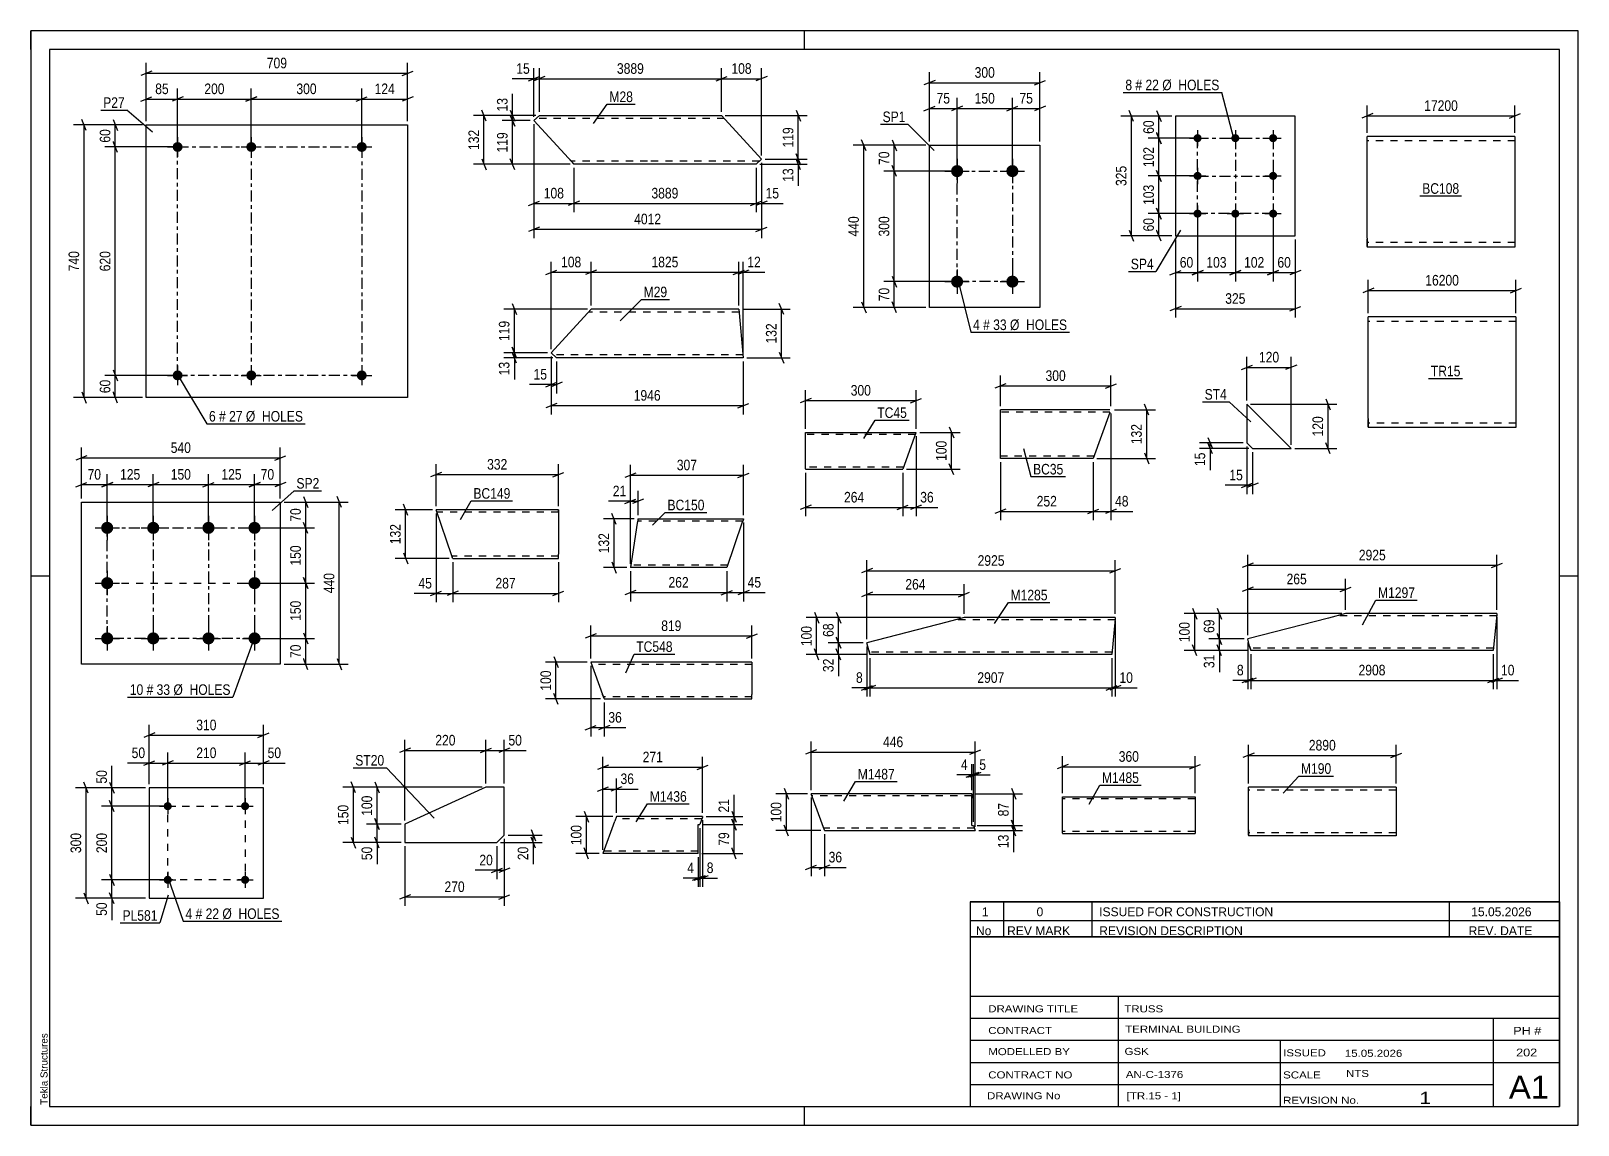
# Model space of a CAD drawing. Header units: millimetres. Extents: x 0 to 420, y 0 to 297.
import ezdxf

# ---------------------------------------------------------------- set-up
doc = ezdxf.new("R2010")
doc.units = ezdxf.units.MM
doc.linetypes.add('DXK_LINE_DOT2', pattern=[3.9198, 1.9599, -1.9599])
doc.linetypes.add('DXK_LINE_DOT3', pattern=[5.9187, 2.979, -0.9799, 0.9799, -0.9799])
doc.styles.add('Arial', font='ARIAL.TTF', dxfattribs={"height": 0.2})
doc.styles.add('Arial Narrow', font='ARIALN.TTF', dxfattribs={"height": 0.2})

# ---------------------------------------------------------------- blocks, each defined once
blk = doc.blocks.new('Unknown-389636933-1163 - 19273')
at = {"color": 5, "linetype": 'Continuous'}
for p, q in [((420, 297), (0, 297)), ((0, 297), (0, 0)), ((0, 292), (0, 297)), ((210, 292), (210, 297)), ((420, 0), (420, 297)), ((415, 292), (5, 292)), ((5, 292), (5, 5)), ((415, 5), (415, 292)), ((5, 149), (0, 149)), ((420, 149), (415, 149)), ((0, 0), (0, 5)), ((5, 5), (415, 5)), ((210, 0), (210, 5)), ((0, 0), (420, 0))]:
    blk.add_line(p, q, dxfattribs=at)
at = {"color": 174, "linetype": 'Continuous', "style": 'Arial'}
blk.add_text('Tekla Structures', height=1.9102, rotation=90, dxfattribs=at).set_placement((4.5, 5.5))
blk = doc.blocks.new('Unknown-389636933-28401 - 19273')
at = {"color": 7, "linetype": 'Continuous'}
for p, q in [((255, 51.05), (255, 5)), ((255, 51.05), (415, 51.05)), ((415, 51), (415, 5)), ((255, 35), (415, 35)), ((295.14, 35), (295.14, 5)), ((255, 29), (415, 29)), ((397, 5.05), (397, 29.05)), ((255, 23), (415, 23)), ((339.14, 23), (339.14, 5)), ((255, 17), (415, 17)), ((255, 11), (397, 11)), ((255, 5), (415, 5))]:
    blk.add_line(p, q, dxfattribs=at)
at = {"color": 7, "style": 'Arial Narrow'}
for s, height, width, p in [('DRAWING TITLE', 1.9089, 1.425378, (259.88, 30.61)), ('TRUSS', 1.909, 1.425378, (296.81, 30.59)), ('CONTRACT', 1.909, 1.425378, (259.88, 24.71)), ('TERMINAL BUILDING', 1.9089, 1.425378, (297.06, 25.07)), ('MODELLED BY', 1.9089, 1.425378, (259.88, 18.98)), ('GSK', 1.909, 1.425378, (296.88, 19.04)), ('ISSUED', 1.909, 1.425378, (339.94, 18.64)), ('15.05.2026', 1.909, 1.425378, (356.69, 18.52)), ('CONTRACT NO', 1.9089, 1.425378, (259.88, 12.66)), ('AN-C-1376', 1.909, 1.425378, (297.23, 12.78)), ('SCALE', 1.909, 1.425378, (339.94, 12.65)), ('A1', 6.204, 1.25, (401.24, 7.2)), ('DRAWING No', 1.909, 1.425378, (259.56, 7)), ('[TR.15 - 1]', 1.9089, 1.425378, (297.46, 6.99)), ('1', 3.34, 1.5, (376.91, 5.68)), ('REVISION No.', 1.9089, 1.425378, (339.94, 5.77))]:
    blk.add_text(s, height=height, dxfattribs=dict(at, width=width)).set_placement(p)
at = {"color": 7, "linetype": 'Continuous', "style": 'Arial Narrow'}
for s, height, width, p in [('PH #', 2.1, 1.42538, (402.4, 24.55)), ('202', 2.1, 1.42538, (403.19, 18.65)), ('NTS', 1.909, 1.425378, (357, 13.05))]:
    blk.add_text(s, height=height, dxfattribs=dict(at, width=width)).set_placement(p)
blk = doc.blocks.new('Unknown-389636933-28402 - 19273')
at = {"color": 7, "linetype": 'Continuous'}
for p, q in [((255, 60.55), (415, 60.55)), ((415, 60.55), (255, 60.55)), ((255, 60.55), (255, 55.55)), ((264, 60.55), (264, 55.55)), ((288, 60.55), (288, 55.55)), ((385, 60.55), (385, 55.55)), ((415, 60.55), (415, 55.55)), ((255, 55.55), (415, 55.55)), ((255, 55.55), (255, 51.05)), ((255, 55.55), (415, 55.55)), ((264, 55.55), (264, 51.05)), ((288, 55.55), (288, 51.05)), ((385, 55.55), (385, 51.05)), ((415, 55.55), (415, 51.05)), ((415, 51.05), (255, 51.05))]:
    blk.add_line(p, q, dxfattribs=at)
at = {"color": 7, "linetype": 'Continuous', "style": 'Arial Narrow'}
for s, height, width, p in [('1', 2.39, 1.196471, (258.16, 56.7)), ('0', 2.39, 1.196471, (273, 56.7)), ('ISSUED FOR CONSTRUCTION', 2.3861, 1.196471, (290, 56.7)), ('15.05.2026', 2.386, 1.196471, (391, 56.7)), ('No', 2.386, 1.2, (256.54, 51.55)), ('REV MARK', 2.386, 1.2, (265, 51.55)), ('REVISION DESCRIPTION', 2.3861, 1.2, (290, 51.55)), ('REV. DATE', 2.386, 1.2, (390.28, 51.55))]:
    blk.add_text(s, height=height, dxfattribs=dict(at, width=width)).set_placement(p)
blk = doc.blocks.new('Part-389636933-19702 - 19701')
at = {"color": 2, "linetype": 'Continuous'}
for p, q in [((248.66, 136.54), (226.93, 130.93)), ((253.31, 137.74), (248.66, 136.54)), ((273.31, 137.74), (253.31, 137.74)), ((294.38, 137.74), (273.41, 137.74)), ((294.34, 137.39), (293.41, 127.74)), ((294.37, 137.65), (294.34, 137.39)), ((294.38, 137.74), (294.37, 137.65)), ((227.44, 128.94), (226.93, 130.93)), ((227.73, 127.83), (227.44, 128.94)), ((227.75, 127.74), (227.73, 127.83)), ((273.31, 127.74), (227.75, 127.74)), ((293.41, 127.74), (273.41, 127.74))]:
    blk.add_line(p, q, dxfattribs=at)
at = {"color": 7, "linetype": 'DXK_LINE_DOT2'}
for p, q in [((253.31, 137.74), (250.44, 137)), ((273.31, 137.14), (250.99, 137.14)), ((294.32, 137.14), (273.41, 137.14)), ((227.44, 128.94), (227.66, 128.09)), ((273.31, 128.34), (227.6, 128.34)), ((293.47, 128.34), (273.41, 128.34))]:
    blk.add_line(p, q, dxfattribs=at)
blk = doc.blocks.new('Part-389636933-12531 - 12530')
at = {"color": 2, "linetype": 'Continuous'}
for p, q in [((143.19, 167.01), (109.98, 167.01)), ((114.25, 154.55), (109.98, 167.01)), ((143.19, 167.01), (143.19, 166.92)), ((143.19, 166.92), (143.19, 166.66)), ((143.19, 166.66), (143.19, 165.81)), ((143.19, 165.81), (143.19, 155.01)), ((114.47, 153.9), (114.25, 154.55)), ((114.47, 153.9), (114.5, 153.81)), ((114.5, 153.81), (143.19, 153.81)), ((143.19, 153.81), (143.19, 155.01))]:
    blk.add_line(p, q, dxfattribs=at)
at = {"color": 7, "linetype": 'DXK_LINE_DOT2'}
for p, q in [((143.19, 166.41), (110.19, 166.41)), ((143.19, 166.66), (143.19, 167.01)), ((143.19, 166.27), (143.19, 165.81)), ((114.25, 154.55), (114.38, 154.16)), ((143.19, 154.41), (114.3, 154.41)), ((143.19, 154.41), (143.19, 155.01)), ((143.19, 154.45), (143.19, 154.41)), ((143.19, 153.81), (143.19, 153.9))]:
    blk.add_line(p, q, dxfattribs=at)
blk = doc.blocks.new('Part-389636933-9946 - 9917')
at = {"color": 2, "linetype": 'Continuous'}
for p, q in [((136.54, 272.68), (138.02, 274.02)), ((138.02, 274.02), (167.38, 274.02)), ((167.48, 274.02), (187.48, 274.02)), ((198.32, 262.17), (187.48, 274.02)), ((145.92, 262.42), (136.54, 272.68)), ((147.38, 260.82), (145.92, 262.42)), ((167.38, 260.82), (147.38, 260.82)), ((196.84, 260.82), (167.48, 260.82)), ((196.84, 260.82), (198.32, 262.17))]:
    blk.add_line(p, q, dxfattribs=at)
at = {"color": 7, "linetype": 'DXK_LINE_DOT2'}
for p, q in [((167.38, 273.22), (137.15, 273.22)), ((188.21, 273.22), (167.48, 273.22)), ((145.92, 262.42), (147.27, 260.95)), ((167.38, 261.62), (146.65, 261.62)), ((197.71, 261.62), (167.48, 261.62))]:
    blk.add_line(p, q, dxfattribs=at)
blk = doc.blocks.new('Part-389636933-19710 - 19709')
at = {"color": 2, "linetype": 'Continuous'}
for p, q in [((175.62, 125.66), (151.98, 125.66)), ((151.98, 125.66), (155.19, 116.86)), ((195.72, 125.66), (175.72, 125.66)), ((195.72, 125.66), (195.72, 116.86)), ((155.59, 115.75), (155.19, 116.86)), ((155.59, 115.75), (155.62, 115.66)), ((155.62, 115.66), (175.62, 115.66)), ((175.72, 115.66), (195.72, 115.66)), ((195.72, 115.66), (195.72, 116.86))]:
    blk.add_line(p, q, dxfattribs=at)
at = {"color": 7, "linetype": 'DXK_LINE_DOT2'}
for p, q in [((175.62, 125.06), (152.2, 125.06)), ((195.72, 125.06), (175.72, 125.06)), ((155.19, 116.86), (155.5, 116.01)), ((175.62, 116.26), (155.41, 116.26)), ((195.72, 116.26), (175.72, 116.26))]:
    blk.add_line(p, q, dxfattribs=at)
blk = doc.blocks.new('Part-389636933-19718 - 19717')
at = {"color": 2, "linetype": 'Continuous'}
for p, q in [((356.89, 138.83), (352.24, 137.63)), ((376.89, 138.83), (356.89, 138.83)), ((397.96, 138.83), (376.99, 138.83)), ((397.95, 138.73), (397.92, 138.47)), ((397.96, 138.83), (397.95, 138.73)), ((352.24, 137.63), (330.34, 131.97)), ((397.92, 138.47), (396.99, 128.83)), ((330.84, 130.03), (330.34, 131.97)), ((331.13, 128.92), (330.84, 130.03)), ((331.15, 128.83), (331.13, 128.92)), ((376.89, 128.83), (331.15, 128.83)), ((396.99, 128.83), (376.99, 128.83))]:
    blk.add_line(p, q, dxfattribs=at)
at = {"color": 7, "linetype": 'DXK_LINE_DOT2'}
for p, q in [((356.89, 138.83), (354.02, 138.08)), ((376.89, 138.23), (354.56, 138.23)), ((397.9, 138.23), (376.99, 138.23)), ((330.84, 130.03), (331.06, 129.18)), ((376.89, 129.43), (331, 129.43)), ((397.05, 129.43), (376.99, 129.43))]:
    blk.add_line(p, q, dxfattribs=at)
blk = doc.blocks.new('Part-389636933-9954 - 9953')
at = {"color": 2, "linetype": 'Continuous'}
for p, q in [((141.24, 209.64), (152.07, 221.49)), ((172.07, 221.49), (152.07, 221.49)), ((192.17, 221.49), (172.17, 221.49)), ((192.17, 221.49), (193.36, 208.29)), ((142.71, 208.29), (141.24, 209.64)), ((172.07, 208.29), (142.71, 208.29)), ((193.36, 208.29), (172.17, 208.29))]:
    blk.add_line(p, q, dxfattribs=at)
at = {"color": 7, "linetype": 'DXK_LINE_DOT2'}
for p, q in [((172.07, 220.69), (151.34, 220.69)), ((192.24, 220.69), (172.17, 220.69)), ((172.07, 209.09), (141.84, 209.09)), ((193.28, 209.09), (172.17, 209.09)), ((193.28, 209.09), (193.28, 209.15))]:
    blk.add_line(p, q, dxfattribs=at)
blk = doc.blocks.new('Part-389636933-12538 - 12537')
at = {"color": 2, "linetype": 'Continuous'}
for p, q in [((164.8, 164.55), (164.61, 163.35)), ((164.8, 164.55), (193.44, 164.55)), ((193.32, 164.2), (193.02, 163.35)), ((193.4, 164.46), (193.32, 164.2)), ((193.44, 164.55), (193.4, 164.46)), ((164.61, 163.35), (162.73, 151.35)), ((193.02, 163.35), (188.91, 151.35)), ((188.91, 151.35), (162.73, 151.35))]:
    blk.add_line(p, q, dxfattribs=at)
at = {"color": 7, "linetype": 'DXK_LINE_DOT2'}
for p, q in [((193.23, 163.95), (164.71, 163.95)), ((164.79, 164.46), (164.75, 164.2)), ((164.8, 164.55), (164.79, 164.46)), ((193.44, 164.55), (193.32, 164.2)), ((162.83, 151.99), (162.82, 151.95)), ((162.82, 151.95), (162.83, 151.99)), ((189.12, 151.95), (162.82, 151.95)), ((162.84, 152.09), (162.83, 151.99)), ((162.83, 151.99), (162.84, 152.09))]:
    blk.add_line(p, q, dxfattribs=at)
blk = doc.blocks.new('Part-389636933-9967 - 9966')
at = {"color": 2, "linetype": 'Continuous'}
for p, q in [((350.53, 91.75), (330.53, 91.75)), ((330.53, 80.15), (330.53, 91.75)), ((370.63, 91.75), (350.63, 91.75)), ((370.63, 91.75), (370.63, 78.55)), ((330.53, 80.15), (330.53, 78.55)), ((350.53, 78.55), (330.53, 78.55)), ((370.63, 78.55), (350.63, 78.55))]:
    blk.add_line(p, q, dxfattribs=at)
at = {"color": 7, "linetype": 'DXK_LINE_DOT2'}
for p, q in [((350.53, 90.95), (330.53, 90.95)), ((370.63, 90.95), (350.63, 90.95)), ((330.53, 78.67), (330.53, 80.15)), ((330.53, 79.35), (330.53, 79.41)), ((350.53, 79.35), (330.53, 79.35)), ((370.63, 79.35), (350.63, 79.35)), ((370.63, 79.35), (370.63, 79.41))]:
    blk.add_line(p, q, dxfattribs=at)
blk = doc.blocks.new('Part-389636933-9988 - 9987')
at = {"color": 2, "linetype": 'Continuous'}
for p, q in [((13.7, 125.11), (13.7, 169.11)), ((13.7, 169.11), (67.7, 169.11)), ((67.7, 169.11), (67.7, 125.11)), ((67.7, 125.11), (13.7, 125.11))]:
    blk.add_line(p, q, dxfattribs=at)
blk = doc.blocks.new('Bolt-389636933-9989 - 9987')
at = {"linetype": 'Continuous'}
for points in [[(20.7, 163.76, -1), (20.7, 160.46, -1)], [(33.2, 163.76, -1), (33.2, 160.46, -1)], [(48.2, 163.76, -1), (48.2, 160.46, -1)], [(60.7, 163.76, -1), (60.7, 160.46, -1)], [(20.7, 148.76, -1), (20.7, 145.46, -1)], [(60.7, 148.76, -1), (60.7, 145.46, -1)], [(20.7, 133.76, -1), (20.7, 130.46, -1)], [(33.2, 133.76, -1), (33.2, 130.46, -1)], [(48.2, 133.76, -1), (48.2, 130.46, -1)], [(60.7, 133.76, -1), (60.7, 130.46, -1)]]:
    blk.add_hatch(color=1, dxfattribs=at).paths.add_polyline_path(points)
at = {"color": 1, "linetype": 'Continuous'}
for p, q in [((20.7, 165.41), (20.7, 158.81)), ((33.2, 165.41), (33.2, 158.81)), ((48.2, 165.41), (48.2, 158.81)), ((60.7, 165.41), (60.7, 158.81)), ((17.4, 162.11), (24, 162.11)), ((29.9, 162.11), (36.5, 162.11)), ((44.9, 162.11), (51.5, 162.11)), ((57.4, 162.11), (64, 162.11)), ((17.4, 147.11), (24, 147.11)), ((20.7, 150.41), (20.7, 143.81)), ((57.4, 147.11), (64, 147.11)), ((60.7, 150.41), (60.7, 143.81)), ((20.7, 135.41), (20.7, 128.81)), ((33.2, 135.41), (33.2, 128.81)), ((48.2, 135.41), (48.2, 128.81)), ((60.7, 135.41), (60.7, 128.81)), ((17.4, 132.11), (24, 132.11)), ((29.9, 132.11), (36.5, 132.11)), ((44.9, 132.11), (51.5, 132.11)), ((57.4, 132.11), (64, 132.11))]:
    blk.add_line(p, q, dxfattribs=at)
blk = doc.blocks.new('Part-389636933-9996 - 9995')
at = {"color": 2, "linetype": 'Continuous'}
for p, q in [((243.93, 221.95), (243.93, 265.95)), ((243.93, 265.95), (273.93, 265.95)), ((273.93, 265.95), (273.93, 221.95)), ((273.93, 221.95), (243.93, 221.95))]:
    blk.add_line(p, q, dxfattribs=at)
blk = doc.blocks.new('Bolt-389636933-9997 - 9995')
at = {"linetype": 'Continuous'}
for points in [[(251.43, 260.6, -1), (251.43, 257.3, -1)], [(266.43, 260.6, -1), (266.43, 257.3, -1)], [(251.43, 230.6, -1), (251.43, 227.3, -1)], [(266.43, 230.6, -1), (266.43, 227.3, -1)]]:
    blk.add_hatch(color=1, dxfattribs=at).paths.add_polyline_path(points)
at = {"color": 1, "linetype": 'Continuous'}
for p, q in [((251.43, 262.25), (251.43, 255.65)), ((266.43, 262.25), (266.43, 255.65)), ((248.13, 258.95), (254.73, 258.95)), ((263.13, 258.95), (269.73, 258.95)), ((251.43, 232.25), (251.43, 225.65)), ((266.43, 232.25), (266.43, 225.65)), ((248.13, 228.95), (254.73, 228.95)), ((263.13, 228.95), (269.73, 228.95))]:
    blk.add_line(p, q, dxfattribs=at)
blk = doc.blocks.new('Part-389636933-10006 - 10005')
at = {"color": 2, "linetype": 'Continuous'}
for p, q in [((330.12, 195.67), (330.12, 185.17)), ((330.12, 195.67), (342.12, 183.67)), ((330.12, 185.17), (331.62, 183.67)), ((331.62, 183.67), (342.12, 183.67))]:
    blk.add_line(p, q, dxfattribs=at)
blk = doc.blocks.new('Part-389636933-12555 - 12554')
at = {"color": 2, "linetype": 'Continuous'}
for p, q in [((292.93, 194.16), (263.18, 194.16)), ((263.18, 182.16), (263.18, 194.16)), ((292.91, 193.42), (288.38, 180.96)), ((292.91, 193.42), (292.95, 193.52)), ((292.92, 193.56), (292.93, 193.56)), ((292.93, 193.56), (292.92, 193.56)), ((263.18, 181.05), (263.18, 182.16)), ((263.18, 180.96), (263.18, 181.05)), ((288.38, 180.96), (263.18, 180.96))]:
    blk.add_line(p, q, dxfattribs=at)
at = {"color": 7, "linetype": 'DXK_LINE_DOT2'}
for p, q in [((292.92, 193.56), (263.18, 193.56)), ((292.9, 193.39), (292.91, 193.42)), ((263.18, 181.31), (263.18, 182.16)), ((288.6, 181.56), (263.18, 181.56))]:
    blk.add_line(p, q, dxfattribs=at)
blk = doc.blocks.new('Part-389636933-10048 - 10047')
at = {"color": 2, "linetype": 'Continuous'}
for p, q in [((343.21, 273.9), (310.71, 273.9)), ((310.71, 273.9), (310.71, 241.4)), ((343.21, 241.4), (343.21, 273.9)), ((310.71, 241.4), (343.21, 241.4))]:
    blk.add_line(p, q, dxfattribs=at)
blk = doc.blocks.new('Bolt-389636933-10049 - 10047')
at = {"linetype": 'Continuous'}
for points in [[(316.71, 269, -1), (316.71, 266.8, -1)], [(326.96, 269, -1), (326.96, 266.8, -1)], [(337.21, 269, -1), (337.21, 266.8, -1)], [(316.71, 258.75, -1), (316.71, 256.55, -1)], [(337.21, 258.75, -1), (337.21, 256.55, -1)], [(316.71, 248.5, -1), (316.71, 246.3, -1)], [(326.96, 248.5, -1), (326.96, 246.3, -1)], [(337.21, 248.5, -1), (337.21, 246.3, -1)]]:
    blk.add_hatch(color=1, dxfattribs=at).paths.add_polyline_path(points)
at = {"color": 1, "linetype": 'Continuous'}
for p, q in [((316.71, 270.1), (316.71, 265.7)), ((326.96, 270.1), (326.96, 265.7)), ((337.21, 270.1), (337.21, 265.7)), ((314.51, 267.9), (318.91, 267.9)), ((324.76, 267.9), (329.16, 267.9)), ((335.01, 267.9), (339.41, 267.9)), ((314.51, 257.65), (318.91, 257.65)), ((316.71, 259.85), (316.71, 255.45)), ((335.01, 257.65), (339.41, 257.65)), ((337.21, 259.85), (337.21, 255.45)), ((316.71, 249.6), (316.71, 245.2)), ((326.96, 249.6), (326.96, 245.2)), ((337.21, 249.6), (337.21, 245.2)), ((314.51, 247.4), (318.91, 247.4)), ((324.76, 247.4), (329.16, 247.4)), ((335.01, 247.4), (339.41, 247.4))]:
    blk.add_line(p, q, dxfattribs=at)
blk = doc.blocks.new('Part-389636933-10073 - 10072')
at = {"color": 2, "linetype": 'Continuous'}
for p, q in [((31.31, 197.5), (31.31, 271.5)), ((31.31, 271.5), (102.25, 271.5)), ((102.25, 271.5), (102.25, 197.5)), ((102.25, 197.5), (31.31, 197.5))]:
    blk.add_line(p, q, dxfattribs=at)
blk = doc.blocks.new('Bolt-389636933-10074 - 10072')
at = {"linetype": 'Continuous'}
for points in [[(39.81, 266.85, -1), (39.81, 264.15, -1)], [(59.81, 266.85, -1), (59.81, 264.15, -1)], [(89.81, 266.85, -1), (89.81, 264.15, -1)]]:
    blk.add_hatch(color=1, dxfattribs=at).paths.add_polyline_path(points)
at = {"color": 1, "linetype": 'Continuous'}
for p, q in [((37.11, 265.5), (42.51, 265.5)), ((39.81, 268.2), (39.81, 262.8)), ((57.11, 265.5), (62.51, 265.5)), ((59.81, 268.2), (59.81, 262.8)), ((87.11, 265.5), (92.51, 265.5)), ((89.81, 268.2), (89.81, 262.8))]:
    blk.add_line(p, q, dxfattribs=at)
blk = doc.blocks.new('Bolt-389636933-10075 - 10072')
at = {"linetype": 'Continuous'}
for points in [[(39.81, 204.85, -1), (39.81, 202.15, -1)], [(59.81, 204.85, -1), (59.81, 202.15, -1)], [(89.81, 204.85, -1), (89.81, 202.15, -1)]]:
    blk.add_hatch(color=1, dxfattribs=at).paths.add_polyline_path(points)
at = {"color": 1, "linetype": 'Continuous'}
for p, q in [((39.81, 206.2), (39.81, 200.8)), ((59.81, 206.2), (59.81, 200.8)), ((89.81, 206.2), (89.81, 200.8)), ((37.11, 203.5), (42.51, 203.5)), ((57.11, 203.5), (62.51, 203.5)), ((87.11, 203.5), (92.51, 203.5))]:
    blk.add_line(p, q, dxfattribs=at)
blk = doc.blocks.new('Part-389636933-12547 - 12546')
at = {"color": 2, "linetype": 'Continuous'}
for p, q in [((210.29, 188.02), (240.29, 188.02)), ((210.29, 179.22), (210.29, 188.02)), ((240.26, 187.93), (236.65, 178.02)), ((240.29, 188.02), (240.26, 187.93)), ((210.29, 178.12), (210.29, 179.22)), ((210.29, 178.12), (210.29, 178.02)), ((210.29, 178.02), (236.65, 178.02))]:
    blk.add_line(p, q, dxfattribs=at)
at = {"color": 7, "linetype": 'DXK_LINE_DOT2'}
for p, q in [((240.08, 187.42), (210.29, 187.42)), ((240.26, 187.93), (240.29, 188.02)), ((210.29, 178.38), (210.29, 179.22)), ((236.87, 178.62), (210.29, 178.62))]:
    blk.add_line(p, q, dxfattribs=at)
blk = doc.blocks.new('Part-389636933-10124 - 10123')
at = {"color": 2, "linetype": 'Continuous'}
for p, q in [((123.51, 91.69), (101.51, 81.69)), ((128.51, 91.69), (123.51, 91.69)), ((128.51, 78.69), (128.51, 91.69)), ((101.51, 81.69), (101.51, 76.69)), ((101.51, 76.69), (126.51, 76.69)), ((126.51, 76.69), (128.51, 78.69))]:
    blk.add_line(p, q, dxfattribs=at)
blk = doc.blocks.new('Part-389636933-10136 - 10135')
at = {"color": 2, "linetype": 'Continuous'}
for p, q in [((382.76, 268.34), (362.76, 268.34)), ((362.76, 240.74), (362.76, 268.34)), ((402.86, 268.34), (382.86, 268.34)), ((402.86, 268.34), (402.86, 238.34)), ((362.76, 240.74), (362.76, 238.34)), ((382.76, 238.34), (362.76, 238.34)), ((402.86, 238.34), (382.86, 238.34))]:
    blk.add_line(p, q, dxfattribs=at)
at = {"color": 7, "linetype": 'DXK_LINE_DOT2'}
for p, q in [((382.76, 267.14), (362.76, 267.14)), ((402.86, 267.14), (382.86, 267.14)), ((362.76, 238.53), (362.76, 240.74)), ((362.76, 239.54), (362.76, 239.63)), ((382.76, 239.54), (362.76, 239.54)), ((402.86, 239.54), (382.86, 239.54)), ((402.86, 239.54), (402.86, 239.63))]:
    blk.add_line(p, q, dxfattribs=at)
blk = doc.blocks.new('Part-389636933-10145 - 10144')
at = {"color": 2, "linetype": 'Continuous'}
for p, q in [((383.05, 219.36), (363.05, 219.36)), ((363.05, 191.76), (363.05, 219.36)), ((403.15, 219.36), (383.15, 219.36)), ((403.15, 219.36), (403.15, 189.36)), ((363.05, 191.76), (363.05, 189.36)), ((383.05, 189.36), (363.05, 189.36)), ((403.15, 189.36), (383.15, 189.36))]:
    blk.add_line(p, q, dxfattribs=at)
at = {"color": 7, "linetype": 'DXK_LINE_DOT2'}
for p, q in [((383.05, 218.16), (363.05, 218.16)), ((403.15, 218.16), (383.15, 218.16)), ((363.05, 189.54), (363.05, 191.76)), ((363.05, 190.56), (363.05, 190.65)), ((383.05, 190.56), (363.05, 190.56)), ((403.15, 190.56), (383.15, 190.56)), ((403.15, 190.56), (403.15, 190.65))]:
    blk.add_line(p, q, dxfattribs=at)
blk = doc.blocks.new('Part-389636933-26914 - 26913')
at = {"color": 2, "linetype": 'Continuous'}
for p, q in [((155.32, 73.81), (158.49, 82.52)), ((158.93, 83.72), (158.49, 82.52)), ((182.34, 83.72), (158.93, 83.72)), ((181.12, 73.72), (181.12, 81.57)), ((181.12, 81.57), (181.56, 81.57)), ((182.3, 83.62), (181.56, 81.57)), ((182.34, 83.72), (182.3, 83.62)), ((155.29, 73.72), (155.32, 73.81)), ((181.12, 73.72), (155.29, 73.72))]:
    blk.add_line(p, q, dxfattribs=at)
at = {"color": 7, "linetype": 'DXK_LINE_DOT2'}
for p, q in [((182.12, 83.12), (158.71, 83.12)), ((155.29, 73.72), (155.29, 73.72)), ((155.51, 74.32), (155.52, 74.36)), ((181.12, 74.32), (155.51, 74.32))]:
    blk.add_line(p, q, dxfattribs=at)
blk = doc.blocks.new('Part-389636933-26922 - 26921')
at = {"color": 2, "linetype": 'Continuous'}
for p, q in [((280.07, 79.22), (280.07, 89.13)), ((280.07, 89.13), (316.03, 89.13)), ((316.03, 89.13), (316.03, 79.13)), ((280.07, 79.22), (280.07, 79.13)), ((280.07, 79.13), (316.03, 79.13))]:
    blk.add_line(p, q, dxfattribs=at)
at = {"color": 7, "linetype": 'DXK_LINE_DOT2'}
for p, q in [((316.03, 88.53), (280.07, 88.53)), ((316.03, 89.03), (316.03, 89.13)), ((280.07, 79.73), (280.07, 79.77)), ((316.03, 79.73), (280.07, 79.73)), ((316.03, 79.73), (316.03, 79.77))]:
    blk.add_line(p, q, dxfattribs=at)
blk = doc.blocks.new('Part-389636933-26929 - 26928')
at = {"color": 2, "linetype": 'Continuous'}
for p, q in [((63.13, 91.56), (32.13, 91.56)), ((32.13, 91.56), (32.13, 61.56)), ((63.13, 61.56), (63.13, 91.56)), ((32.13, 61.56), (63.13, 61.56))]:
    blk.add_line(p, q, dxfattribs=at)
blk = doc.blocks.new('Bolt-389636933-26930 - 26928')
at = {"linetype": 'Continuous'}
for points in [[(38.23, 66.56, -1), (36.03, 66.56, -1)], [(59.23, 66.56, -1), (57.03, 66.56, -1)]]:
    blk.add_hatch(color=1, dxfattribs=at).paths.add_polyline_path(points)
at = {"color": 1, "linetype": 'Continuous'}
for p, q in [((37.13, 68.76), (37.13, 64.36)), ((58.13, 68.76), (58.13, 64.36)), ((34.93, 66.56), (39.33, 66.56)), ((55.93, 66.56), (60.33, 66.56))]:
    blk.add_line(p, q, dxfattribs=at)
blk = doc.blocks.new('Bolt-389636933-26931 - 26928')
at = {"linetype": 'Continuous'}
for points in [[(38.23, 86.56, -1), (36.03, 86.56, -1)], [(59.23, 86.56, -1), (57.03, 86.56, -1)]]:
    blk.add_hatch(color=1, dxfattribs=at).paths.add_polyline_path(points)
at = {"color": 1, "linetype": 'Continuous'}
for p, q in [((37.13, 88.76), (37.13, 84.36)), ((58.13, 88.76), (58.13, 84.36)), ((34.93, 86.56), (39.33, 86.56)), ((55.93, 86.56), (60.33, 86.56))]:
    blk.add_line(p, q, dxfattribs=at)
blk = doc.blocks.new('Part-389636933-26940 - 26939')
at = {"color": 2, "linetype": 'Continuous'}
for p, q in [((255.42, 89.95), (211.78, 89.95)), ((215.39, 80.04), (211.78, 89.95)), ((255.42, 89.95), (255.42, 89.86)), ((255.42, 89.86), (255.42, 88.75)), ((255.42, 81.28), (255.42, 88.75)), ((215.39, 80.04), (215.42, 79.95)), ((215.42, 79.95), (256.34, 79.95)), ((255.42, 81.28), (255.85, 81.28)), ((255.85, 81.28), (256.34, 79.95))]:
    blk.add_line(p, q, dxfattribs=at)
at = {"color": 7, "linetype": 'DXK_LINE_DOT2'}
for p, q in [((255.42, 89.35), (212, 89.35)), ((255.42, 88.75), (255.42, 89.6)), ((215.2, 80.55), (215.19, 80.59)), ((256.12, 80.55), (215.2, 80.55))]:
    blk.add_line(p, q, dxfattribs=at)
blk = doc.blocks.new('Rectangle-389636933-12410 - 9987')
at = {"color": 1, "linetype": 'DXK_LINE_DOT3'}
blk.add_lwpolyline([(20.7, 162.11), (60.7, 162.11), (60.7, 132.11), (20.7, 132.11), (20.7, 162.11)], close=True, dxfattribs=at)
blk = doc.blocks.new('Rectangle-389636933-12473 - 9995')
at = {"color": 1, "linetype": 'DXK_LINE_DOT3'}
blk.add_lwpolyline([(251.43, 258.95), (266.43, 258.95), (266.43, 228.95), (251.43, 228.95), (251.43, 258.95)], close=True, dxfattribs=at)
blk = doc.blocks.new('Rectangle-389636933-12486 - 10047')
at = {"color": 1, "linetype": 'DXK_LINE_DOT3'}
blk.add_lwpolyline([(316.71, 267.9), (337.21, 267.9), (337.21, 247.4), (316.71, 247.4), (316.71, 267.9)], close=True, dxfattribs=at)
blk = doc.blocks.new('Rectangle-389636933-12441 - 10072')
at = {"color": 1, "linetype": 'DXK_LINE_DOT3'}
blk.add_lwpolyline([(39.81, 265.5), (89.81, 265.5), (89.81, 203.5), (39.81, 203.5), (39.81, 265.5)], close=True, dxfattribs=at)
blk = doc.blocks.new('Rectangle-389636933-28026 - 26928')
at = {"color": 1, "linetype": 'DXK_LINE_DOT2'}
blk.add_lwpolyline([(37.13, 86.56), (58.13, 86.56), (58.13, 66.56), (37.13, 66.56), (37.13, 86.56)], close=True, dxfattribs=at)
blk = doc.blocks.new('Line-389636933-12420 - 9987')
at = {"color": 1, "linetype": 'DXK_LINE_DOT2'}
blk.add_line((20.7, 147.11), (60.7, 147.11), dxfattribs=at)
blk = doc.blocks.new('Line-389636933-12496 - 10047')
at = {"color": 1, "linetype": 'DXK_LINE_DOT3'}
blk.add_line((327.01, 267.9), (327.01, 247.4), dxfattribs=at)
blk = doc.blocks.new('Line-389636933-12460 - 10072')
at = {"color": 1, "linetype": 'DXK_LINE_DOT3'}
blk.add_line((59.81, 265.5), (59.81, 203.5), dxfattribs=at)
blk = doc.blocks.new('Line-389636933-12427 - 9987')
at = {"color": 1, "linetype": 'DXK_LINE_DOT3'}
blk.add_line((33.2, 162.11), (33.2, 132.11), dxfattribs=at)
blk = doc.blocks.new('Line-389636933-12503 - 10047')
at = {"color": 1, "linetype": 'DXK_LINE_DOT3'}
blk.add_line((316.71, 257.6), (337.21, 257.6), dxfattribs=at)
blk = doc.blocks.new('Line-389636933-12434 - 9987')
at = {"color": 1, "linetype": 'DXK_LINE_DOT3'}
blk.add_line((48.2, 162.11), (48.2, 132.11), dxfattribs=at)
blk = doc.blocks.new('StraightDimension-389636933-19853 - 19701')
at = {"color": 7, "linetype": 'Continuous'}
for p, q in [((218.63, 139.24), (219.83, 136.24)), ((252.31, 137.74), (216.38, 137.74)), ((219.23, 130.93), (219.23, 137.74)), ((225.93, 130.93), (216.38, 130.93)), ((219.83, 129.43), (218.63, 132.43))]:
    blk.add_line(p, q, dxfattribs=at)
at = {"color": 0}
blk.add_wipeout([(218.48, 136.77), (214.28, 136.77), (214.28, 131.91), (218.48, 131.91)], dxfattribs=at)
at = {"color": 3, "style": 'Arial Narrow'}
blk.add_text('68', height=2.863, rotation=90.0002, dxfattribs=at).set_placement((217.88, 132.51))
blk = doc.blocks.new('StraightDimension-389636933-19746 - 19701')
at = {"color": 7, "linetype": 'Continuous'}
for p, q in [((294.38, 136.74), (294.38, 116.29)), ((293.41, 126.74), (293.41, 116.29)), ((291.91, 118.09), (294.91, 119.29)), ((295.88, 119.29), (292.88, 118.09)), ((293.41, 118.69), (294.38, 118.69))]:
    blk.add_line(p, q, dxfattribs=at)
at = {"color": 0}
blk.add_wipeout([(299.76, 119.44), (299.76, 123.64), (294.9, 123.64), (294.9, 119.44)], dxfattribs=at)
at = {"color": 7, "linetype": 'Continuous'}
blk.add_line((294.38, 118.69), (300.29, 118.69), dxfattribs=at)
blk.add_line((294.38, 118.69), (300.29, 118.69), dxfattribs=at)
at = {"color": 3, "style": 'Arial Narrow'}
blk.add_text('10', height=2.863, dxfattribs=at).set_placement((295.5, 120.04))
blk = doc.blocks.new('StraightDimension-389636933-19735 - 19701')
at = {"color": 7, "linetype": 'Continuous'}
for p, q in [((226.93, 131.93), (226.93, 153.32)), ((294.38, 138.74), (294.38, 153.32)), ((228.43, 151.07), (225.43, 149.87)), ((226.93, 150.47), (294.38, 150.47)), ((292.88, 149.87), (295.88, 151.07))]:
    blk.add_line(p, q, dxfattribs=at)
at = {"color": 0}
blk.add_wipeout([(264.91, 151.22), (264.91, 155.42), (256.4, 155.42), (256.4, 151.22)], dxfattribs=at)
at = {"color": 3, "style": 'Arial Narrow'}
blk.add_text('2925', height=2.863, dxfattribs=at).set_placement((257, 151.82))
blk = doc.blocks.new('StraightDimension-389636933-19747 - 19701')
at = {"color": 7, "linetype": 'Continuous'}
for p, q in [((227.75, 126.74), (227.75, 116.29)), ((293.41, 126.74), (293.41, 116.29)), ((229.25, 119.29), (226.25, 118.09)), ((227.75, 118.69), (293.41, 118.69)), ((291.91, 118.09), (294.91, 119.29))]:
    blk.add_line(p, q, dxfattribs=at)
at = {"color": 0}
blk.add_wipeout([(264.84, 119.44), (264.84, 123.64), (256.33, 123.64), (256.33, 119.44)], dxfattribs=at)
at = {"color": 3, "style": 'Arial Narrow'}
blk.add_text('2907', height=2.863, dxfattribs=at).set_placement((256.93, 120.04))
blk = doc.blocks.new('StraightDimension-389636933-19748 - 19701')
at = {"color": 7, "linetype": 'Continuous'}
for p, q in [((226.93, 129.93), (226.93, 116.29)), ((227.75, 126.74), (227.75, 116.29)), ((225.43, 118.09), (228.43, 119.29)), ((229.25, 119.29), (226.25, 118.09)), ((226.93, 118.69), (227.75, 118.69))]:
    blk.add_line(p, q, dxfattribs=at)
at = {"color": 0}
blk.add_wipeout([(226.41, 119.44), (226.41, 123.64), (223.38, 123.64), (223.38, 119.44)], dxfattribs=at)
at = {"color": 7, "linetype": 'Continuous'}
blk.add_line((226.93, 118.69), (222.85, 118.69), dxfattribs=at)
blk.add_line((226.93, 118.69), (222.85, 118.69), dxfattribs=at)
at = {"color": 3, "style": 'Arial Narrow'}
blk.add_text('8', height=2.86, dxfattribs=at).set_placement((223.98, 120.04))
blk = doc.blocks.new('StraightDimension-389636933-19785 - 19701')
at = {"color": 7, "linetype": 'Continuous'}
for p, q in [((212.7, 139.24), (213.9, 136.24)), ((252.31, 137.74), (210.45, 137.74)), ((213.3, 127.74), (213.3, 137.74)), ((226.75, 127.74), (210.45, 127.74)), ((213.9, 126.24), (212.7, 129.24))]:
    blk.add_line(p, q, dxfattribs=at)
at = {"color": 0}
blk.add_wipeout([(212.55, 136.08), (208.35, 136.08), (208.35, 129.4), (212.55, 129.4)], dxfattribs=at)
at = {"color": 3, "style": 'Arial Narrow'}
blk.add_text('100', height=2.863, rotation=90.0002, dxfattribs=at).set_placement((211.95, 130))
blk = doc.blocks.new('StraightDimension-389636933-19854 - 19701')
at = {"color": 7, "linetype": 'Continuous'}
for p, q in [((225.93, 130.93), (216.38, 130.93)), ((218.63, 132.43), (219.83, 129.43)), ((219.23, 127.74), (219.23, 130.93)), ((226.75, 127.74), (216.38, 127.74)), ((219.83, 126.24), (218.63, 129.24))]:
    blk.add_line(p, q, dxfattribs=at)
at = {"color": 0}
blk.add_wipeout([(218.48, 127.22), (214.28, 127.22), (214.28, 122.36), (218.48, 122.36)], dxfattribs=at)
at = {"color": 7, "linetype": 'Continuous'}
blk.add_line((219.23, 127.74), (219.23, 121.84), dxfattribs=at)
blk.add_line((219.23, 127.74), (219.23, 121.84), dxfattribs=at)
at = {"color": 3, "style": 'Arial Narrow'}
blk.add_text('32', height=2.863, rotation=90.0002, dxfattribs=at).set_placement((217.88, 122.96))
blk = doc.blocks.new('StraightDimension-389636933-19920 - 19701')
at = {"color": 7, "linetype": 'Continuous'}
for p, q in [((228.43, 144.61), (225.43, 143.41)), ((226.93, 131.93), (226.93, 146.86)), ((226.93, 144.01), (253.31, 144.01)), ((251.81, 143.41), (254.81, 144.61)), ((253.31, 138.74), (253.31, 146.86))]:
    blk.add_line(p, q, dxfattribs=at)
at = {"color": 0}
blk.add_wipeout([(243.46, 144.76), (243.46, 148.96), (236.78, 148.96), (236.78, 144.76)], dxfattribs=at)
at = {"color": 3, "style": 'Arial Narrow'}
blk.add_text('264', height=2.863, dxfattribs=at).set_placement((237.38, 145.36))
blk = doc.blocks.new('StraightDimension-389636933-12669 - 12530')
at = {"color": 7, "linetype": 'Continuous'}
for p, q in [((111.48, 177.18), (108.48, 175.98)), ((109.98, 168.01), (109.98, 179.43)), ((109.98, 176.58), (143.19, 176.58)), ((141.69, 175.98), (144.69, 177.18)), ((143.19, 167.96), (143.19, 179.43))]:
    blk.add_line(p, q, dxfattribs=at)
at = {"color": 0}
blk.add_wipeout([(129.93, 177.33), (129.93, 181.53), (123.24, 181.53), (123.24, 177.33)], dxfattribs=at)
at = {"color": 3, "style": 'Arial Narrow'}
blk.add_text('332', height=2.863, dxfattribs=at).set_placement((123.84, 177.93))
blk = doc.blocks.new('StraightDimension-389636933-12589 - 12530')
at = {"color": 7, "linetype": 'Continuous'}
for p, q in [((114.5, 152.81), (114.5, 141.91)), ((143.19, 152.81), (143.19, 141.91)), ((116, 144.91), (113, 143.71)), ((114.5, 144.31), (143.19, 144.31)), ((141.69, 143.71), (144.69, 144.91))]:
    blk.add_line(p, q, dxfattribs=at)
at = {"color": 0}
blk.add_wipeout([(132.19, 145.06), (132.19, 149.26), (125.51, 149.26), (125.51, 145.06)], dxfattribs=at)
at = {"color": 3, "style": 'Arial Narrow'}
blk.add_text('287', height=2.863, dxfattribs=at).set_placement((126.11, 145.66))
blk = doc.blocks.new('StraightDimension-389636933-12590 - 12530')
at = {"color": 7, "linetype": 'Continuous'}
for p, q in [((109.98, 166.01), (109.98, 141.91)), ((114.5, 152.81), (114.5, 141.91)), ((108.48, 143.71), (111.48, 144.91)), ((109.98, 144.31), (114.5, 144.31)), ((116, 144.91), (113, 143.71))]:
    blk.add_line(p, q, dxfattribs=at)
at = {"color": 0}
blk.add_wipeout([(109.45, 145.06), (109.45, 149.26), (104.6, 149.26), (104.6, 145.06)], dxfattribs=at)
at = {"color": 7, "linetype": 'Continuous'}
blk.add_line((109.98, 144.31), (104.07, 144.31), dxfattribs=at)
blk.add_line((109.98, 144.31), (104.07, 144.31), dxfattribs=at)
at = {"color": 3, "style": 'Arial Narrow'}
blk.add_text('45', height=2.863, dxfattribs=at).set_placement((105.2, 145.66))
blk = doc.blocks.new('StraightDimension-389636933-12639 - 12530')
at = {"color": 7, "linetype": 'Continuous'}
for p, q in [((102.31, 165.51), (101.11, 168.51)), ((108.98, 167.01), (98.86, 167.01)), ((101.71, 153.81), (101.71, 167.01)), ((113.5, 153.81), (98.86, 153.81)), ((101.11, 155.31), (102.31, 152.31))]:
    blk.add_line(p, q, dxfattribs=at)
at = {"color": 0}
blk.add_wipeout([(100.96, 163.75), (96.76, 163.75), (96.76, 157.07), (100.96, 157.07)], dxfattribs=at)
at = {"color": 3, "style": 'Arial Narrow'}
blk.add_text('132', height=2.863, rotation=90.0002, dxfattribs=at).set_placement((100.36, 157.67))
blk = doc.blocks.new('StraightDimension-389636933-12258 - 9917')
at = {"color": 7, "linetype": 'Continuous'}
for p, q in [((187.48, 275.02), (187.48, 286.87)), ((198.32, 263.17), (198.32, 286.87)), ((185.98, 283.42), (188.98, 284.62)), ((187.48, 284.02), (198.32, 284.02)), ((199.82, 284.62), (196.82, 283.42))]:
    blk.add_line(p, q, dxfattribs=at)
at = {"color": 0}
blk.add_wipeout([(196.24, 284.77), (196.24, 288.97), (189.56, 288.97), (189.56, 284.77)], dxfattribs=at)
at = {"color": 3, "style": 'Arial Narrow'}
blk.add_text('108', height=2.863, dxfattribs=at).set_placement((190.16, 285.37))
blk = doc.blocks.new('StraightDimension-389636933-12090 - 9917')
at = {"color": 7, "linetype": 'Continuous'}
for p, q in [((137.02, 274.02), (127.88, 274.02)), ((130.13, 275.52), (131.33, 272.52)), ((131.33, 271.18), (130.13, 274.18)), ((130.73, 272.68), (130.73, 274.02)), ((135.54, 272.68), (127.88, 272.68))]:
    blk.add_line(p, q, dxfattribs=at)
at = {"color": 0}
blk.add_wipeout([(129.98, 279.41), (125.78, 279.41), (125.78, 274.55), (129.98, 274.55)], dxfattribs=at)
at = {"color": 7, "linetype": 'Continuous'}
blk.add_line((130.73, 274.02), (130.73, 279.93), dxfattribs=at)
blk.add_line((130.73, 274.02), (130.73, 279.93), dxfattribs=at)
at = {"color": 3, "style": 'Arial Narrow'}
blk.add_text('13', height=2.863, rotation=90.0002, dxfattribs=at).set_placement((129.38, 275.15))
blk = doc.blocks.new('StraightDimension-389636933-10231 - 9917')
at = {"color": 7, "linetype": 'Continuous'}
for p, q in [((136.54, 271.68), (136.54, 240.77)), ((198.32, 261.17), (198.32, 240.77)), ((138.04, 243.77), (135.04, 242.57)), ((196.82, 242.57), (199.82, 243.77)), ((136.54, 243.17), (198.32, 243.17))]:
    blk.add_line(p, q, dxfattribs=at)
at = {"color": 0}
blk.add_wipeout([(171.69, 243.92), (171.69, 248.12), (163.17, 248.12), (163.17, 243.92)], dxfattribs=at)
at = {"color": 3, "style": 'Arial Narrow'}
blk.add_text('4012', height=2.863, dxfattribs=at).set_placement((163.77, 244.52))
blk = doc.blocks.new('StraightDimension-389636933-12091 - 9917')
at = {"color": 7, "linetype": 'Continuous'}
for p, q in [((130.13, 274.18), (131.33, 271.18)), ((135.54, 272.68), (127.88, 272.68)), ((130.73, 260.82), (130.73, 272.68)), ((146.38, 260.82), (127.88, 260.82)), ((131.33, 259.32), (130.13, 262.32))]:
    blk.add_line(p, q, dxfattribs=at)
at = {"color": 0}
blk.add_wipeout([(129.98, 270.09), (125.78, 270.09), (125.78, 263.41), (129.98, 263.41)], dxfattribs=at)
at = {"color": 3, "style": 'Arial Narrow'}
blk.add_text('119', height=2.863, rotation=90.0002, dxfattribs=at).set_placement((129.38, 264.01))
blk = doc.blocks.new('StraightDimension-389636933-12173 - 9917')
at = {"color": 7, "linetype": 'Continuous'}
for p, q in [((188.48, 274.02), (210.72, 274.02)), ((207.72, 275.52), (208.92, 272.52)), ((208.32, 262.17), (208.32, 274.02)), ((199.32, 262.17), (210.72, 262.17)), ((208.92, 260.67), (207.72, 263.67))]:
    blk.add_line(p, q, dxfattribs=at)
at = {"color": 0}
blk.add_wipeout([(207.57, 271.44), (203.37, 271.44), (203.37, 264.76), (207.57, 264.76)], dxfattribs=at)
at = {"color": 3, "style": 'Arial Narrow'}
blk.add_text('119', height=2.863, rotation=90.0002, dxfattribs=at).set_placement((206.97, 265.36))
blk = doc.blocks.new('StraightDimension-389636933-12174 - 9917')
at = {"color": 7, "linetype": 'Continuous'}
for p, q in [((197.84, 260.82), (210.72, 260.82)), ((199.32, 262.17), (210.72, 262.17)), ((207.72, 263.67), (208.92, 260.67)), ((208.92, 259.32), (207.72, 262.32)), ((208.32, 260.82), (208.32, 262.17))]:
    blk.add_line(p, q, dxfattribs=at)
at = {"color": 0}
blk.add_wipeout([(207.57, 260.3), (203.37, 260.3), (203.37, 255.44), (207.57, 255.44)], dxfattribs=at)
at = {"color": 7, "linetype": 'Continuous'}
blk.add_line((208.32, 260.82), (208.32, 254.92), dxfattribs=at)
blk.add_line((208.32, 260.82), (208.32, 254.92), dxfattribs=at)
at = {"color": 3, "style": 'Arial Narrow'}
blk.add_text('13', height=2.863, rotation=90.0002, dxfattribs=at).set_placement((206.97, 256.04))
blk = doc.blocks.new('StraightDimension-389636933-12259 - 9917')
at = {"color": 7, "linetype": 'Continuous'}
for p, q in [((138.02, 275.02), (138.02, 286.87)), ((187.48, 275.02), (187.48, 286.87)), ((139.52, 284.62), (136.52, 283.42)), ((138.02, 284.02), (187.48, 284.02)), ((185.98, 283.42), (188.98, 284.62))]:
    blk.add_line(p, q, dxfattribs=at)
at = {"color": 0}
blk.add_wipeout([(167.01, 284.77), (167.01, 288.97), (158.49, 288.97), (158.49, 284.77)], dxfattribs=at)
at = {"color": 3, "style": 'Arial Narrow'}
blk.add_text('3889', height=2.863, dxfattribs=at).set_placement((159.09, 285.37))
blk = doc.blocks.new('StraightDimension-389636933-12260 - 9917')
at = {"color": 7, "linetype": 'Continuous'}
for p, q in [((136.54, 273.68), (136.54, 286.87)), ((138.02, 275.02), (138.02, 286.87)), ((135.04, 283.42), (138.04, 284.62)), ((139.52, 284.62), (136.52, 283.42)), ((136.54, 284.02), (138.02, 284.02))]:
    blk.add_line(p, q, dxfattribs=at)
at = {"color": 0}
blk.add_wipeout([(136.02, 284.77), (136.02, 288.97), (131.16, 288.97), (131.16, 284.77)], dxfattribs=at)
at = {"color": 7, "linetype": 'Continuous'}
blk.add_line((136.54, 284.02), (130.64, 284.02), dxfattribs=at)
blk.add_line((136.54, 284.02), (130.64, 284.02), dxfattribs=at)
at = {"color": 3, "style": 'Arial Narrow'}
blk.add_text('15', height=2.863, dxfattribs=at).set_placement((131.76, 285.37))
blk = doc.blocks.new('StraightDimension-389636933-16444 - 9917')
at = {"color": 7, "linetype": 'Continuous'}
for p, q in [((198.32, 261.17), (198.32, 247.79)), ((196.84, 259.82), (196.84, 247.79)), ((195.34, 249.59), (198.34, 250.79)), ((199.82, 250.79), (196.82, 249.59)), ((196.84, 250.19), (198.32, 250.19))]:
    blk.add_line(p, q, dxfattribs=at)
at = {"color": 0}
blk.add_wipeout([(203.7, 250.94), (203.7, 255.14), (198.84, 255.14), (198.84, 250.94)], dxfattribs=at)
at = {"color": 7, "linetype": 'Continuous'}
blk.add_line((198.32, 250.19), (204.22, 250.19), dxfattribs=at)
blk.add_line((198.32, 250.19), (204.22, 250.19), dxfattribs=at)
at = {"color": 3, "style": 'Arial Narrow'}
blk.add_text('15', height=2.863, dxfattribs=at).set_placement((199.44, 251.54))
blk = doc.blocks.new('StraightDimension-389636933-16445 - 9917')
at = {"color": 7, "linetype": 'Continuous'}
for p, q in [((147.38, 259.82), (147.38, 247.79)), ((196.84, 259.82), (196.84, 247.79)), ((148.88, 250.79), (145.88, 249.59)), ((147.38, 250.19), (196.84, 250.19)), ((195.34, 249.59), (198.34, 250.79))]:
    blk.add_line(p, q, dxfattribs=at)
at = {"color": 0}
blk.add_wipeout([(176.37, 250.94), (176.37, 255.14), (167.85, 255.14), (167.85, 250.94)], dxfattribs=at)
at = {"color": 3, "style": 'Arial Narrow'}
blk.add_text('3889', height=2.863, dxfattribs=at).set_placement((168.45, 251.54))
blk = doc.blocks.new('StraightDimension-389636933-16446 - 9917')
at = {"color": 7, "linetype": 'Continuous'}
for p, q in [((136.54, 271.68), (136.54, 247.79)), ((147.38, 259.82), (147.38, 247.79)), ((135.04, 249.59), (138.04, 250.79)), ((136.54, 250.19), (147.38, 250.19)), ((148.88, 250.79), (145.88, 249.59))]:
    blk.add_line(p, q, dxfattribs=at)
at = {"color": 0}
blk.add_wipeout([(145.3, 250.94), (145.3, 255.14), (138.62, 255.14), (138.62, 250.94)], dxfattribs=at)
at = {"color": 3, "style": 'Arial Narrow'}
blk.add_text('108', height=2.863, dxfattribs=at).set_placement((139.22, 251.54))
blk = doc.blocks.new('StraightDimension-389636933-16487 - 9917')
at = {"color": 7, "linetype": 'Continuous'}
for p, q in [((137.02, 274.02), (120.14, 274.02)), ((123.59, 272.52), (122.39, 275.52)), ((122.99, 260.82), (122.99, 274.02)), ((146.38, 260.82), (120.14, 260.82)), ((122.39, 262.32), (123.59, 259.32))]:
    blk.add_line(p, q, dxfattribs=at)
at = {"color": 0}
blk.add_wipeout([(122.24, 270.77), (118.04, 270.77), (118.04, 264.08), (122.24, 264.08)], dxfattribs=at)
at = {"color": 3, "style": 'Arial Narrow'}
blk.add_text('132', height=2.863, rotation=90.0002, dxfattribs=at).set_placement((121.64, 264.68))
blk = doc.blocks.new('StraightDimension-389636933-20212 - 19709')
at = {"color": 7, "linetype": 'Continuous'}
for p, q in [((151.98, 124.66), (151.98, 105.49)), ((155.62, 114.66), (155.62, 105.49)), ((150.48, 107.29), (153.48, 108.49)), ((151.98, 107.89), (155.62, 107.89)), ((157.12, 108.49), (154.12, 107.29))]:
    blk.add_line(p, q, dxfattribs=at)
at = {"color": 0}
blk.add_wipeout([(161, 108.64), (161, 112.84), (156.15, 112.84), (156.15, 108.64)], dxfattribs=at)
at = {"color": 7, "linetype": 'Continuous'}
blk.add_line((155.62, 107.89), (161.53, 107.89), dxfattribs=at)
blk.add_line((155.62, 107.89), (161.53, 107.89), dxfattribs=at)
at = {"color": 3, "style": 'Arial Narrow'}
blk.add_text('36', height=2.863, dxfattribs=at).set_placement((156.75, 109.24))
blk = doc.blocks.new('StraightDimension-389636933-28063 - 19709')
at = {"color": 7, "linetype": 'Continuous'}
for p, q in [((151.98, 126.66), (151.98, 135.61)), ((195.72, 126.66), (195.72, 135.61)), ((153.48, 133.36), (150.48, 132.16)), ((151.98, 132.76), (195.72, 132.76)), ((194.22, 132.16), (197.22, 133.36))]:
    blk.add_line(p, q, dxfattribs=at)
at = {"color": 0}
blk.add_wipeout([(177.2, 133.51), (177.2, 137.71), (170.51, 137.71), (170.51, 133.51)], dxfattribs=at)
at = {"color": 3, "style": 'Arial Narrow'}
blk.add_text('819', height=2.863, dxfattribs=at).set_placement((171.11, 134.11))
blk = doc.blocks.new('StraightDimension-389636933-20178 - 19709')
at = {"color": 7, "linetype": 'Continuous'}
for p, q in [((141.93, 127.16), (143.13, 124.16)), ((150.98, 125.66), (139.68, 125.66)), ((142.53, 115.66), (142.53, 125.66)), ((154.62, 115.66), (139.68, 115.66)), ((143.13, 114.16), (141.93, 117.16))]:
    blk.add_line(p, q, dxfattribs=at)
at = {"color": 0}
blk.add_wipeout([(141.78, 124), (137.58, 124), (137.58, 117.31), (141.78, 117.31)], dxfattribs=at)
at = {"color": 3, "style": 'Arial Narrow'}
blk.add_text('100', height=2.863, rotation=90.0002, dxfattribs=at).set_placement((141.18, 117.91))
blk = doc.blocks.new('StraightDimension-389636933-20008 - 19717')
at = {"color": 7, "linetype": 'Continuous'}
for p, q in [((331.15, 127.83), (331.15, 118.32)), ((396.99, 127.83), (396.99, 118.32)), ((332.65, 121.32), (329.65, 120.12)), ((331.15, 120.72), (396.99, 120.72)), ((395.49, 120.12), (398.49, 121.32))]:
    blk.add_line(p, q, dxfattribs=at)
at = {"color": 0}
blk.add_wipeout([(368.33, 121.47), (368.33, 125.67), (359.81, 125.67), (359.81, 121.47)], dxfattribs=at)
at = {"color": 3, "style": 'Arial Narrow'}
blk.add_text('2908', height=2.863, dxfattribs=at).set_placement((360.41, 122.07))
blk = doc.blocks.new('StraightDimension-389636933-19958 - 19717')
at = {"color": 7, "linetype": 'Continuous'}
for p, q in [((330.34, 132.97), (330.34, 148.3)), ((356.89, 139.83), (356.89, 148.3)), ((331.84, 146.05), (328.84, 144.85)), ((330.34, 145.45), (356.89, 145.45)), ((355.39, 144.85), (358.39, 146.05))]:
    blk.add_line(p, q, dxfattribs=at)
at = {"color": 0}
blk.add_wipeout([(346.96, 146.2), (346.96, 150.4), (340.27, 150.4), (340.27, 146.2)], dxfattribs=at)
at = {"color": 3, "style": 'Arial Narrow'}
blk.add_text('265', height=2.863, dxfattribs=at).set_placement((340.87, 146.8))
blk = doc.blocks.new('StraightDimension-389636933-20046 - 19717')
at = {"color": 7, "linetype": 'Continuous'}
for p, q in [((355.89, 138.83), (313.07, 138.83)), ((315.32, 140.33), (316.52, 137.33)), ((315.92, 128.83), (315.92, 138.83)), ((316.52, 127.33), (315.32, 130.33)), ((330.15, 128.83), (313.07, 128.83))]:
    blk.add_line(p, q, dxfattribs=at)
at = {"color": 0}
blk.add_wipeout([(315.17, 137.17), (310.97, 137.17), (310.97, 130.48), (315.17, 130.48)], dxfattribs=at)
at = {"color": 3, "style": 'Arial Narrow'}
blk.add_text('100', height=2.863, rotation=90.0002, dxfattribs=at).set_placement((314.57, 131.08))
blk = doc.blocks.new('StraightDimension-389636933-19996 - 19717')
at = {"color": 7, "linetype": 'Continuous'}
for p, q in [((331.84, 152.55), (328.84, 151.35)), ((330.34, 132.97), (330.34, 154.8)), ((330.34, 151.95), (397.96, 151.95)), ((396.46, 151.35), (399.46, 152.55)), ((397.96, 139.83), (397.96, 154.8))]:
    blk.add_line(p, q, dxfattribs=at)
at = {"color": 0}
blk.add_wipeout([(368.4, 152.7), (368.4, 156.9), (359.89, 156.9), (359.89, 152.7)], dxfattribs=at)
at = {"color": 3, "style": 'Arial Narrow'}
blk.add_text('2925', height=2.863, dxfattribs=at).set_placement((360.49, 153.3))
blk = doc.blocks.new('StraightDimension-389636933-20007 - 19717')
at = {"color": 7, "linetype": 'Continuous'}
for p, q in [((397.96, 137.83), (397.96, 118.32)), ((396.99, 127.83), (396.99, 118.32)), ((395.49, 120.12), (398.49, 121.32)), ((399.46, 121.32), (396.46, 120.12)), ((396.99, 120.72), (397.96, 120.72))]:
    blk.add_line(p, q, dxfattribs=at)
at = {"color": 0}
blk.add_wipeout([(403.34, 121.47), (403.34, 125.67), (398.48, 125.67), (398.48, 121.47)], dxfattribs=at)
at = {"color": 7, "linetype": 'Continuous'}
blk.add_line((397.96, 120.72), (403.86, 120.72), dxfattribs=at)
blk.add_line((397.96, 120.72), (403.86, 120.72), dxfattribs=at)
at = {"color": 3, "style": 'Arial Narrow'}
blk.add_text('10', height=2.863, dxfattribs=at).set_placement((399.08, 122.07))
blk = doc.blocks.new('StraightDimension-389636933-20009 - 19717')
at = {"color": 7, "linetype": 'Continuous'}
for p, q in [((330.34, 130.97), (330.34, 118.32)), ((331.15, 127.83), (331.15, 118.32)), ((328.84, 120.12), (331.84, 121.32)), ((332.65, 121.32), (329.65, 120.12)), ((330.34, 120.72), (331.15, 120.72))]:
    blk.add_line(p, q, dxfattribs=at)
at = {"color": 0}
blk.add_wipeout([(329.82, 121.47), (329.82, 125.67), (326.79, 125.67), (326.79, 121.47)], dxfattribs=at)
at = {"color": 7, "linetype": 'Continuous'}
blk.add_line((330.34, 120.72), (326.26, 120.72), dxfattribs=at)
blk.add_line((330.34, 120.72), (326.26, 120.72), dxfattribs=at)
at = {"color": 3, "style": 'Arial Narrow'}
blk.add_text('8', height=2.86, dxfattribs=at).set_placement((327.39, 122.07))
blk = doc.blocks.new('StraightDimension-389636933-20113 - 19717')
at = {"color": 7, "linetype": 'Continuous'}
for p, q in [((355.89, 138.83), (319.77, 138.83)), ((322.02, 140.33), (323.22, 137.33)), ((322.62, 131.97), (322.62, 138.83)), ((329.34, 131.97), (319.77, 131.97)), ((323.22, 130.47), (322.02, 133.47))]:
    blk.add_line(p, q, dxfattribs=at)
at = {"color": 0}
blk.add_wipeout([(321.87, 137.83), (317.67, 137.83), (317.67, 132.97), (321.87, 132.97)], dxfattribs=at)
at = {"color": 3, "style": 'Arial Narrow'}
blk.add_text('69', height=2.863, rotation=90.0002, dxfattribs=at).set_placement((321.27, 133.57))
blk = doc.blocks.new('StraightDimension-389636933-20114 - 19717')
at = {"color": 7, "linetype": 'Continuous'}
for p, q in [((329.34, 131.97), (319.77, 131.97)), ((322.02, 133.47), (323.22, 130.47)), ((323.22, 127.33), (322.02, 130.33)), ((322.62, 128.83), (322.62, 131.97)), ((330.15, 128.83), (319.77, 128.83))]:
    blk.add_line(p, q, dxfattribs=at)
at = {"color": 0}
blk.add_wipeout([(321.87, 128.3), (317.67, 128.3), (317.67, 123.44), (321.87, 123.44)], dxfattribs=at)
at = {"color": 7, "linetype": 'Continuous'}
blk.add_line((322.62, 128.83), (322.62, 122.92), dxfattribs=at)
blk.add_line((322.62, 128.83), (322.62, 122.92), dxfattribs=at)
at = {"color": 3, "style": 'Arial Narrow'}
blk.add_text('31', height=2.863, rotation=90.0002, dxfattribs=at).set_placement((321.27, 124.04))
blk = doc.blocks.new('StraightDimension-389636933-12303 - 9953')
at = {"color": 7, "linetype": 'Continuous'}
for p, q in [((130.64, 222.99), (131.84, 219.99)), ((151.07, 221.49), (128.39, 221.49)), ((131.24, 209.64), (131.24, 221.49)), ((131.84, 208.14), (130.64, 211.14)), ((140.24, 209.64), (128.39, 209.64))]:
    blk.add_line(p, q, dxfattribs=at)
at = {"color": 0}
blk.add_wipeout([(130.49, 218.91), (126.29, 218.91), (126.29, 212.23), (130.49, 212.23)], dxfattribs=at)
at = {"color": 3, "style": 'Arial Narrow'}
blk.add_text('119', height=2.863, rotation=90.0002, dxfattribs=at).set_placement((129.89, 212.83))
blk = doc.blocks.new('StraightDimension-389636933-10255 - 9953')
at = {"color": 7, "linetype": 'Continuous'}
for p, q in [((204.35, 219.99), (203.15, 222.99)), ((193.17, 221.49), (206.15, 221.49)), ((203.75, 208.29), (203.75, 221.49)), ((194.36, 208.29), (206.15, 208.29)), ((203.15, 209.79), (204.35, 206.79))]:
    blk.add_line(p, q, dxfattribs=at)
at = {"color": 0}
blk.add_wipeout([(203, 218.24), (198.8, 218.24), (198.8, 211.55), (203, 211.55)], dxfattribs=at)
at = {"color": 3, "style": 'Arial Narrow'}
blk.add_text('132', height=2.863, rotation=90.0002, dxfattribs=at).set_placement((202.4, 212.15))
blk = doc.blocks.new('StraightDimension-389636933-12304 - 9953')
at = {"color": 7, "linetype": 'Continuous'}
for p, q in [((130.64, 211.14), (131.84, 208.14)), ((140.24, 209.64), (128.39, 209.64)), ((141.71, 208.29), (128.39, 208.29)), ((131.84, 206.79), (130.64, 209.79)), ((131.24, 208.29), (131.24, 209.64))]:
    blk.add_line(p, q, dxfattribs=at)
at = {"color": 0}
blk.add_wipeout([(130.49, 207.77), (126.29, 207.77), (126.29, 202.91), (130.49, 202.91)], dxfattribs=at)
at = {"color": 7, "linetype": 'Continuous'}
blk.add_line((131.24, 208.29), (131.24, 202.39), dxfattribs=at)
blk.add_line((131.24, 208.29), (131.24, 202.39), dxfattribs=at)
at = {"color": 3, "style": 'Arial Narrow'}
blk.add_text('13', height=2.863, rotation=90.0002, dxfattribs=at).set_placement((129.89, 203.51))
blk = doc.blocks.new('StraightDimension-389636933-16373 - 9953')
at = {"color": 7, "linetype": 'Continuous'}
for p, q in [((139.74, 230.89), (142.74, 232.09)), ((141.24, 210.64), (141.24, 234.34)), ((141.24, 231.49), (152.07, 231.49)), ((153.57, 232.09), (150.57, 230.89)), ((152.07, 222.49), (152.07, 234.34))]:
    blk.add_line(p, q, dxfattribs=at)
at = {"color": 0}
blk.add_wipeout([(150, 232.24), (150, 236.44), (143.31, 236.44), (143.31, 232.24)], dxfattribs=at)
at = {"color": 3, "style": 'Arial Narrow'}
blk.add_text('108', height=2.863, dxfattribs=at).set_placement((143.91, 232.84))
blk = doc.blocks.new('StraightDimension-389636933-10243 - 9953')
at = {"color": 7, "linetype": 'Continuous'}
for p, q in [((141.24, 208.64), (141.24, 198.62)), ((142.71, 207.29), (142.71, 198.62)), ((139.74, 200.42), (142.74, 201.62)), ((144.21, 201.62), (141.21, 200.42)), ((141.24, 201.02), (142.71, 201.02))]:
    blk.add_line(p, q, dxfattribs=at)
at = {"color": 0}
blk.add_wipeout([(140.71, 201.77), (140.71, 205.97), (135.85, 205.97), (135.85, 201.77)], dxfattribs=at)
at = {"color": 7, "linetype": 'Continuous'}
blk.add_line((141.24, 201.02), (135.33, 201.02), dxfattribs=at)
blk.add_line((141.24, 201.02), (135.33, 201.02), dxfattribs=at)
at = {"color": 3, "style": 'Arial Narrow'}
blk.add_text('15', height=2.863, dxfattribs=at).set_placement((136.45, 202.37))
blk = doc.blocks.new('StraightDimension-389636933-10261 - 9953')
at = {"color": 7, "linetype": 'Continuous'}
for p, q in [((141.24, 208.64), (141.24, 192.89)), ((193.36, 207.29), (193.36, 192.89)), ((142.74, 195.89), (139.74, 194.69)), ((141.24, 195.29), (193.36, 195.29)), ((191.86, 194.69), (194.86, 195.89))]:
    blk.add_line(p, q, dxfattribs=at)
at = {"color": 0}
blk.add_wipeout([(171.55, 196.04), (171.55, 200.24), (163.04, 200.24), (163.04, 196.04)], dxfattribs=at)
at = {"color": 3, "style": 'Arial Narrow'}
blk.add_text('1946', height=2.863, dxfattribs=at).set_placement((163.64, 196.64))
blk = doc.blocks.new('StraightDimension-389636933-16371 - 9953')
at = {"color": 7, "linetype": 'Continuous'}
for p, q in [((190.67, 230.89), (193.67, 232.09)), ((194.86, 232.09), (191.86, 230.89)), ((192.17, 222.49), (192.17, 234.34)), ((192.17, 231.49), (193.36, 231.49)), ((193.36, 209.29), (193.36, 234.34))]:
    blk.add_line(p, q, dxfattribs=at)
at = {"color": 0}
blk.add_wipeout([(198.74, 232.24), (198.74, 236.44), (193.88, 236.44), (193.88, 232.24)], dxfattribs=at)
at = {"color": 7, "linetype": 'Continuous'}
blk.add_line((193.36, 231.49), (199.26, 231.49), dxfattribs=at)
blk.add_line((193.36, 231.49), (199.26, 231.49), dxfattribs=at)
at = {"color": 3, "style": 'Arial Narrow'}
blk.add_text('12', height=2.863, dxfattribs=at).set_placement((194.48, 232.84))
blk = doc.blocks.new('StraightDimension-389636933-16372 - 9953')
at = {"color": 7, "linetype": 'Continuous'}
for p, q in [((153.57, 232.09), (150.57, 230.89)), ((152.07, 222.49), (152.07, 234.34)), ((152.07, 231.49), (192.17, 231.49)), ((190.67, 230.89), (193.67, 232.09)), ((192.17, 222.49), (192.17, 234.34))]:
    blk.add_line(p, q, dxfattribs=at)
at = {"color": 0}
blk.add_wipeout([(176.38, 232.24), (176.38, 236.44), (167.86, 236.44), (167.86, 232.24)], dxfattribs=at)
at = {"color": 3, "style": 'Arial Narrow'}
blk.add_text('1825', height=2.863, dxfattribs=at).set_placement((168.46, 232.84))
blk = doc.blocks.new('StraightDimension-389636933-12734 - 12537')
at = {"color": 7, "linetype": 'Continuous'}
for p, q in [((162.73, 150.35), (162.73, 142.15)), ((188.91, 150.35), (188.91, 142.15)), ((164.23, 145.15), (161.23, 143.95)), ((162.73, 144.55), (188.91, 144.55)), ((187.41, 143.95), (190.41, 145.15))]:
    blk.add_line(p, q, dxfattribs=at)
at = {"color": 0}
blk.add_wipeout([(179.16, 145.3), (179.16, 149.5), (172.48, 149.5), (172.48, 145.3)], dxfattribs=at)
at = {"color": 3, "style": 'Arial Narrow'}
blk.add_text('262', height=2.863, dxfattribs=at).set_placement((173.08, 145.9))
blk = doc.blocks.new('StraightDimension-389636933-12694 - 12537')
at = {"color": 7, "linetype": 'Continuous'}
for p, q in [((161.23, 168.73), (164.23, 169.93)), ((162.73, 152.35), (162.73, 172.18)), ((162.73, 169.33), (164.8, 169.33)), ((166.3, 169.93), (163.3, 168.73)), ((164.8, 165.55), (164.8, 172.18))]:
    blk.add_line(p, q, dxfattribs=at)
at = {"color": 0}
blk.add_wipeout([(162.2, 170.08), (162.2, 174.28), (157.35, 174.28), (157.35, 170.08)], dxfattribs=at)
at = {"color": 7, "linetype": 'Continuous'}
blk.add_line((162.73, 169.33), (156.82, 169.33), dxfattribs=at)
blk.add_line((162.73, 169.33), (156.82, 169.33), dxfattribs=at)
at = {"color": 3, "style": 'Arial Narrow'}
blk.add_text('21', height=2.863, dxfattribs=at).set_placement((157.95, 170.68))
blk = doc.blocks.new('StraightDimension-389636933-12733 - 12537')
at = {"color": 7, "linetype": 'Continuous'}
for p, q in [((193.44, 163.55), (193.44, 142.15)), ((188.91, 150.35), (188.91, 142.15)), ((187.41, 143.95), (190.41, 145.15)), ((188.91, 144.55), (193.44, 144.55)), ((194.94, 145.15), (191.94, 143.95))]:
    blk.add_line(p, q, dxfattribs=at)
at = {"color": 0}
blk.add_wipeout([(198.82, 145.3), (198.82, 149.5), (193.96, 149.5), (193.96, 145.3)], dxfattribs=at)
at = {"color": 7, "linetype": 'Continuous'}
blk.add_line((193.44, 144.55), (199.34, 144.55), dxfattribs=at)
blk.add_line((193.44, 144.55), (199.34, 144.55), dxfattribs=at)
at = {"color": 3, "style": 'Arial Narrow'}
blk.add_text('45', height=2.863, dxfattribs=at).set_placement((194.56, 145.9))
blk = doc.blocks.new('StraightDimension-389636933-12797 - 12537')
at = {"color": 7, "linetype": 'Continuous'}
for p, q in [((163.8, 164.55), (155.45, 164.55)), ((158.9, 163.05), (157.7, 166.05)), ((158.3, 151.35), (158.3, 164.55)), ((161.73, 151.35), (155.45, 151.35)), ((157.7, 152.85), (158.9, 149.85))]:
    blk.add_line(p, q, dxfattribs=at)
at = {"color": 0}
blk.add_wipeout([(157.55, 161.29), (153.35, 161.29), (153.35, 154.61), (157.55, 154.61)], dxfattribs=at)
at = {"color": 3, "style": 'Arial Narrow'}
blk.add_text('132', height=2.863, rotation=90.0002, dxfattribs=at).set_placement((156.95, 155.21))
blk = doc.blocks.new('StraightDimension-389636933-12771 - 12537')
at = {"color": 7, "linetype": 'Continuous'}
for p, q in [((164.23, 177), (161.23, 175.8)), ((162.73, 152.35), (162.73, 179.25)), ((162.73, 176.4), (193.44, 176.4)), ((191.94, 175.8), (194.94, 177)), ((193.44, 165.55), (193.44, 179.25))]:
    blk.add_line(p, q, dxfattribs=at)
at = {"color": 0}
blk.add_wipeout([(181.42, 177.15), (181.42, 181.35), (174.74, 181.35), (174.74, 177.15)], dxfattribs=at)
at = {"color": 3, "style": 'Arial Narrow'}
blk.add_text('307', height=2.863, dxfattribs=at).set_placement((175.34, 177.75))
blk = doc.blocks.new('StraightDimension-389636933-10265 - 9966')
at = {"color": 7, "linetype": 'Continuous'}
for p, q in [((332.03, 100.93), (329.03, 99.73)), ((330.53, 92.75), (330.53, 103.18)), ((369.13, 99.73), (372.13, 100.93)), ((370.63, 92.75), (370.63, 103.18)), ((330.53, 100.33), (370.63, 100.33))]:
    blk.add_line(p, q, dxfattribs=at)
at = {"color": 0}
blk.add_wipeout([(354.83, 101.08), (354.83, 105.28), (346.32, 105.28), (346.32, 101.08)], dxfattribs=at)
at = {"color": 3, "style": 'Arial Narrow'}
blk.add_text('2890', height=2.863, dxfattribs=at).set_placement((346.92, 101.68))
blk = doc.blocks.new('StraightDimension-389636933-10269 - 9987')
at = {"color": 7, "linetype": 'Continuous'}
for p, q in [((68.7, 169.11), (77.01, 169.11)), ((74.01, 170.61), (75.21, 167.61)), ((74.61, 162.11), (74.61, 169.11)), ((61.7, 162.11), (77.01, 162.11)), ((75.21, 160.61), (74.01, 163.61))]:
    blk.add_line(p, q, dxfattribs=at)
at = {"color": 0}
blk.add_wipeout([(73.86, 168.04), (69.66, 168.04), (69.66, 163.18), (73.86, 163.18)], dxfattribs=at)
at = {"color": 3, "style": 'Arial Narrow'}
blk.add_text('70', height=2.863, rotation=90.0002, dxfattribs=at).set_placement((73.26, 163.78))
blk = doc.blocks.new('StraightDimension-389636933-10270 - 9987')
at = {"color": 7, "linetype": 'Continuous'}
for p, q in [((61.7, 162.11), (77.01, 162.11)), ((75.21, 160.61), (74.01, 163.61)), ((74.61, 147.11), (74.61, 162.11)), ((61.7, 147.11), (77.01, 147.11)), ((74.01, 148.61), (75.21, 145.61))]:
    blk.add_line(p, q, dxfattribs=at)
at = {"color": 0}
blk.add_wipeout([(73.86, 157.95), (69.66, 157.95), (69.66, 151.27), (73.86, 151.27)], dxfattribs=at)
at = {"color": 3, "style": 'Arial Narrow'}
blk.add_text('150', height=2.863, rotation=90.0002, dxfattribs=at).set_placement((73.26, 151.87))
blk = doc.blocks.new('StraightDimension-389636933-10271 - 9987')
at = {"color": 7, "linetype": 'Continuous'}
for p, q in [((61.7, 147.11), (77.01, 147.11)), ((75.21, 145.61), (74.01, 148.61)), ((74.61, 132.11), (74.61, 147.11)), ((61.7, 132.11), (77.01, 132.11)), ((74.01, 133.61), (75.21, 130.61))]:
    blk.add_line(p, q, dxfattribs=at)
at = {"color": 0}
blk.add_wipeout([(73.86, 142.95), (69.66, 142.95), (69.66, 136.27), (73.86, 136.27)], dxfattribs=at)
at = {"color": 3, "style": 'Arial Narrow'}
blk.add_text('150', height=2.863, rotation=90.0002, dxfattribs=at).set_placement((73.26, 136.87))
blk = doc.blocks.new('StraightDimension-389636933-10272 - 9987')
at = {"color": 7, "linetype": 'Continuous'}
for p, q in [((61.7, 132.11), (77.01, 132.11)), ((74.01, 133.61), (75.21, 130.61)), ((74.61, 125.11), (74.61, 132.11)), ((75.21, 123.61), (74.01, 126.61)), ((68.7, 125.11), (77.01, 125.11))]:
    blk.add_line(p, q, dxfattribs=at)
at = {"color": 0}
blk.add_wipeout([(73.86, 131.04), (69.66, 131.04), (69.66, 126.18), (73.86, 126.18)], dxfattribs=at)
at = {"color": 3, "style": 'Arial Narrow'}
blk.add_text('70', height=2.863, rotation=90.0002, dxfattribs=at).set_placement((73.26, 126.78))
blk = doc.blocks.new('StraightDimension-389636933-10285 - 9987')
at = {"color": 7, "linetype": 'Continuous'}
for p, q in [((68.7, 169.11), (86.1, 169.11)), ((84.3, 167.61), (83.1, 170.61)), ((83.7, 125.11), (83.7, 169.11)), ((83.1, 126.61), (84.3, 123.61)), ((68.7, 125.11), (86.1, 125.11))]:
    blk.add_line(p, q, dxfattribs=at)
at = {"color": 0}
blk.add_wipeout([(82.95, 150.45), (78.75, 150.45), (78.75, 143.77), (82.95, 143.77)], dxfattribs=at)
at = {"color": 3, "style": 'Arial Narrow'}
blk.add_text('440', height=2.863, rotation=90.0002, dxfattribs=at).set_placement((82.35, 144.37))
blk = doc.blocks.new('StraightDimension-389636933-10289 - 9987')
at = {"color": 7, "linetype": 'Continuous'}
for p, q in [((60.7, 163.11), (60.7, 176.7)), ((67.7, 170.11), (67.7, 176.7)), ((59.2, 173.25), (62.2, 174.45)), ((60.7, 173.85), (67.7, 173.85)), ((69.2, 174.45), (66.2, 173.25))]:
    blk.add_line(p, q, dxfattribs=at)
at = {"color": 0}
blk.add_wipeout([(66.62, 174.6), (66.62, 178.8), (61.77, 178.8), (61.77, 174.6)], dxfattribs=at)
at = {"color": 3, "style": 'Arial Narrow'}
blk.add_text('70', height=2.863, dxfattribs=at).set_placement((62.37, 175.2))
blk = doc.blocks.new('StraightDimension-389636933-10290 - 9987')
at = {"color": 7, "linetype": 'Continuous'}
for p, q in [((48.2, 163.11), (48.2, 176.7)), ((60.7, 163.11), (60.7, 176.7)), ((46.7, 173.25), (49.7, 174.45)), ((48.2, 173.85), (60.7, 173.85)), ((62.2, 174.45), (59.2, 173.25))]:
    blk.add_line(p, q, dxfattribs=at)
at = {"color": 0}
blk.add_wipeout([(57.79, 174.6), (57.79, 178.8), (51.1, 178.8), (51.1, 174.6)], dxfattribs=at)
at = {"color": 3, "style": 'Arial Narrow'}
blk.add_text('125', height=2.863, dxfattribs=at).set_placement((51.7, 175.2))
blk = doc.blocks.new('StraightDimension-389636933-10291 - 9987')
at = {"color": 7, "linetype": 'Continuous'}
for p, q in [((33.2, 163.11), (33.2, 176.7)), ((48.2, 163.11), (48.2, 176.7)), ((34.7, 174.45), (31.7, 173.25)), ((33.2, 173.85), (48.2, 173.85)), ((46.7, 173.25), (49.7, 174.45))]:
    blk.add_line(p, q, dxfattribs=at)
at = {"color": 0}
blk.add_wipeout([(44.04, 174.6), (44.04, 178.8), (37.35, 178.8), (37.35, 174.6)], dxfattribs=at)
at = {"color": 3, "style": 'Arial Narrow'}
blk.add_text('150', height=2.863, dxfattribs=at).set_placement((37.95, 175.2))
blk = doc.blocks.new('StraightDimension-389636933-10292 - 9987')
at = {"color": 7, "linetype": 'Continuous'}
for p, q in [((20.7, 163.11), (20.7, 176.7)), ((33.2, 163.11), (33.2, 176.7)), ((19.2, 173.25), (22.2, 174.45)), ((20.7, 173.85), (33.2, 173.85)), ((34.7, 174.45), (31.7, 173.25))]:
    blk.add_line(p, q, dxfattribs=at)
at = {"color": 0}
blk.add_wipeout([(30.29, 174.6), (30.29, 178.8), (23.6, 178.8), (23.6, 174.6)], dxfattribs=at)
at = {"color": 3, "style": 'Arial Narrow'}
blk.add_text('125', height=2.863, dxfattribs=at).set_placement((24.2, 175.2))
blk = doc.blocks.new('StraightDimension-389636933-10293 - 9987')
at = {"color": 7, "linetype": 'Continuous'}
for p, q in [((13.7, 170.11), (13.7, 176.7)), ((20.7, 163.11), (20.7, 176.7)), ((12.2, 173.25), (15.2, 174.45)), ((13.7, 173.85), (20.7, 173.85)), ((22.2, 174.45), (19.2, 173.25))]:
    blk.add_line(p, q, dxfattribs=at)
at = {"color": 0}
blk.add_wipeout([(19.62, 174.6), (19.62, 178.8), (14.77, 178.8), (14.77, 174.6)], dxfattribs=at)
at = {"color": 3, "style": 'Arial Narrow'}
blk.add_text('70', height=2.863, dxfattribs=at).set_placement((15.37, 175.2))
blk = doc.blocks.new('StraightDimension-389636933-10309 - 9987')
at = {"color": 7, "linetype": 'Continuous'}
for p, q in [((15.2, 181.7), (12.2, 180.5)), ((13.7, 170.11), (13.7, 183.95)), ((13.7, 181.1), (67.7, 181.1)), ((66.2, 180.5), (69.2, 181.7)), ((67.7, 170.11), (67.7, 183.95))]:
    blk.add_line(p, q, dxfattribs=at)
at = {"color": 0}
blk.add_wipeout([(44.04, 181.85), (44.04, 186.05), (37.35, 186.05), (37.35, 181.85)], dxfattribs=at)
at = {"color": 3, "style": 'Arial Narrow'}
blk.add_text('540', height=2.863, dxfattribs=at).set_placement((37.95, 182.45))
blk = doc.blocks.new('StraightDimension-389636933-10341 - 9995')
at = {"color": 7, "linetype": 'Continuous'}
for p, q in [((243.93, 266.95), (243.93, 285.8)), ((273.93, 266.95), (273.93, 285.8)), ((245.43, 283.55), (242.43, 282.35)), ((243.93, 282.95), (273.93, 282.95)), ((272.43, 282.35), (275.43, 283.55))]:
    blk.add_line(p, q, dxfattribs=at)
at = {"color": 0}
blk.add_wipeout([(262.27, 283.7), (262.27, 287.9), (255.59, 287.9), (255.59, 283.7)], dxfattribs=at)
at = {"color": 3, "style": 'Arial Narrow'}
blk.add_text('300', height=2.863, dxfattribs=at).set_placement((256.19, 284.3))
blk = doc.blocks.new('StraightDimension-389636933-10313 - 9995')
at = {"color": 7, "linetype": 'Continuous'}
for p, q in [((242.93, 265.95), (231.51, 265.95)), ((233.76, 267.45), (234.96, 264.45)), ((234.36, 258.95), (234.36, 265.95)), ((234.96, 257.45), (233.76, 260.45)), ((250.43, 258.95), (231.51, 258.95))]:
    blk.add_line(p, q, dxfattribs=at)
at = {"color": 0}
blk.add_wipeout([(233.61, 264.88), (229.41, 264.88), (229.41, 260.02), (233.61, 260.02)], dxfattribs=at)
at = {"color": 3, "style": 'Arial Narrow'}
blk.add_text('70', height=2.863, rotation=90.0002, dxfattribs=at).set_placement((233.01, 260.62))
blk = doc.blocks.new('StraightDimension-389636933-10314 - 9995')
at = {"color": 7, "linetype": 'Continuous'}
for p, q in [((234.96, 257.45), (233.76, 260.45)), ((250.43, 258.95), (231.51, 258.95)), ((234.36, 228.95), (234.36, 258.95)), ((250.43, 228.95), (231.51, 228.95)), ((233.76, 230.45), (234.96, 227.45))]:
    blk.add_line(p, q, dxfattribs=at)
at = {"color": 0}
blk.add_wipeout([(233.61, 247.29), (229.41, 247.29), (229.41, 240.61), (233.61, 240.61)], dxfattribs=at)
at = {"color": 3, "style": 'Arial Narrow'}
blk.add_text('300', height=2.863, rotation=90.0002, dxfattribs=at).set_placement((233.01, 241.21))
blk = doc.blocks.new('StraightDimension-389636933-10315 - 9995')
at = {"color": 7, "linetype": 'Continuous'}
for p, q in [((250.43, 228.95), (231.51, 228.95)), ((233.76, 230.45), (234.96, 227.45)), ((234.36, 221.95), (234.36, 228.95)), ((234.96, 220.45), (233.76, 223.45)), ((242.93, 221.95), (231.51, 221.95))]:
    blk.add_line(p, q, dxfattribs=at)
at = {"color": 0}
blk.add_wipeout([(233.61, 227.88), (229.41, 227.88), (229.41, 223.02), (233.61, 223.02)], dxfattribs=at)
at = {"color": 3, "style": 'Arial Narrow'}
blk.add_text('70', height=2.863, rotation=90.0002, dxfattribs=at).set_placement((233.01, 223.62))
blk = doc.blocks.new('StraightDimension-389636933-10325 - 9995')
at = {"color": 7, "linetype": 'Continuous'}
for p, q in [((242.93, 265.95), (223.25, 265.95)), ((226.7, 264.45), (225.5, 267.45)), ((226.1, 221.95), (226.1, 265.95)), ((225.5, 223.45), (226.7, 220.45)), ((242.93, 221.95), (223.25, 221.95))]:
    blk.add_line(p, q, dxfattribs=at)
at = {"color": 0}
blk.add_wipeout([(225.35, 247.29), (221.15, 247.29), (221.15, 240.61), (225.35, 240.61)], dxfattribs=at)
at = {"color": 3, "style": 'Arial Narrow'}
blk.add_text('440', height=2.863, rotation=90.0002, dxfattribs=at).set_placement((224.75, 241.21))
blk = doc.blocks.new('StraightDimension-389636933-10329 - 9995')
at = {"color": 7, "linetype": 'Continuous'}
for p, q in [((266.43, 259.95), (266.43, 278.8)), ((273.93, 266.95), (273.93, 278.8)), ((264.93, 275.35), (267.93, 276.55)), ((266.43, 275.95), (273.93, 275.95)), ((275.43, 276.55), (272.43, 275.35))]:
    blk.add_line(p, q, dxfattribs=at)
at = {"color": 0}
blk.add_wipeout([(272.61, 276.7), (272.61, 280.9), (267.75, 280.9), (267.75, 276.7)], dxfattribs=at)
at = {"color": 3, "style": 'Arial Narrow'}
blk.add_text('75', height=2.863, dxfattribs=at).set_placement((268.35, 277.3))
blk = doc.blocks.new('StraightDimension-389636933-10330 - 9995')
at = {"color": 7, "linetype": 'Continuous'}
for p, q in [((251.43, 259.95), (251.43, 278.8)), ((266.43, 259.95), (266.43, 278.8)), ((252.93, 276.55), (249.93, 275.35)), ((251.43, 275.95), (266.43, 275.95)), ((264.93, 275.35), (267.93, 276.55))]:
    blk.add_line(p, q, dxfattribs=at)
at = {"color": 0}
blk.add_wipeout([(262.27, 276.7), (262.27, 280.9), (255.59, 280.9), (255.59, 276.7)], dxfattribs=at)
at = {"color": 3, "style": 'Arial Narrow'}
blk.add_text('150', height=2.863, dxfattribs=at).set_placement((256.19, 277.3))
blk = doc.blocks.new('StraightDimension-389636933-10331 - 9995')
at = {"color": 7, "linetype": 'Continuous'}
for p, q in [((243.93, 266.95), (243.93, 278.8)), ((251.43, 259.95), (251.43, 278.8)), ((242.43, 275.35), (245.43, 276.55)), ((243.93, 275.95), (251.43, 275.95)), ((252.93, 276.55), (249.93, 275.35))]:
    blk.add_line(p, q, dxfattribs=at)
at = {"color": 0}
blk.add_wipeout([(250.11, 276.7), (250.11, 280.9), (245.25, 280.9), (245.25, 276.7)], dxfattribs=at)
at = {"color": 3, "style": 'Arial Narrow'}
blk.add_text('75', height=2.863, dxfattribs=at).set_placement((245.85, 277.3))
blk = doc.blocks.new('StraightDimension-389636933-10353 - 10005')
at = {"color": 7, "linetype": 'Continuous'}
for p, q in [((329.12, 185.17), (317.27, 185.17)), ((319.52, 186.67), (320.72, 183.67)), ((320.72, 182.17), (319.52, 185.17)), ((320.12, 183.67), (320.12, 185.17)), ((330.62, 183.67), (317.27, 183.67))]:
    blk.add_line(p, q, dxfattribs=at)
at = {"color": 0}
blk.add_wipeout([(319.37, 183.15), (315.17, 183.15), (315.17, 178.29), (319.37, 178.29)], dxfattribs=at)
at = {"color": 7, "linetype": 'Continuous'}
blk.add_line((320.12, 183.67), (320.12, 177.77), dxfattribs=at)
blk.add_line((320.12, 183.67), (320.12, 177.77), dxfattribs=at)
at = {"color": 3, "style": 'Arial Narrow'}
blk.add_text('15', height=2.863, rotation=90.0002, dxfattribs=at).set_placement((318.77, 178.89))
blk = doc.blocks.new('StraightDimension-389636933-10345 - 10005')
at = {"color": 7, "linetype": 'Continuous'}
for p, q in [((330.12, 184.17), (330.12, 171.27)), ((331.62, 182.67), (331.62, 171.27)), ((328.62, 173.07), (331.62, 174.27)), ((333.12, 174.27), (330.12, 173.07)), ((330.12, 173.67), (331.62, 173.67))]:
    blk.add_line(p, q, dxfattribs=at)
at = {"color": 0}
blk.add_wipeout([(329.59, 174.42), (329.59, 178.62), (324.74, 178.62), (324.74, 174.42)], dxfattribs=at)
at = {"color": 7, "linetype": 'Continuous'}
blk.add_line((330.12, 173.67), (324.21, 173.67), dxfattribs=at)
blk.add_line((330.12, 173.67), (324.21, 173.67), dxfattribs=at)
at = {"color": 3, "style": 'Arial Narrow'}
blk.add_text('15', height=2.863, dxfattribs=at).set_placement((325.34, 175.02))
blk = doc.blocks.new('StraightDimension-389636933-10357 - 10005')
at = {"color": 7, "linetype": 'Continuous'}
for p, q in [((331.12, 195.67), (354.52, 195.67)), ((351.52, 197.17), (352.72, 194.17)), ((352.12, 183.67), (352.12, 195.67)), ((352.72, 182.17), (351.52, 185.17)), ((343.12, 183.67), (354.52, 183.67))]:
    blk.add_line(p, q, dxfattribs=at)
at = {"color": 0}
blk.add_wipeout([(351.37, 193.02), (347.17, 193.02), (347.17, 186.33), (351.37, 186.33)], dxfattribs=at)
at = {"color": 3, "style": 'Arial Narrow'}
blk.add_text('120', height=2.863, rotation=90.0002, dxfattribs=at).set_placement((350.77, 186.93))
blk = doc.blocks.new('StraightDimension-389636933-10349 - 10005')
at = {"color": 7, "linetype": 'Continuous'}
for p, q in [((328.62, 205.07), (331.62, 206.27)), ((330.12, 196.67), (330.12, 208.52)), ((343.62, 206.27), (340.62, 205.07)), ((342.12, 184.67), (342.12, 208.52)), ((330.12, 205.67), (342.12, 205.67))]:
    blk.add_line(p, q, dxfattribs=at)
at = {"color": 0}
blk.add_wipeout([(339.46, 206.42), (339.46, 210.62), (332.78, 210.62), (332.78, 206.42)], dxfattribs=at)
at = {"color": 3, "style": 'Arial Narrow'}
blk.add_text('120', height=2.863, dxfattribs=at).set_placement((333.38, 207.02))
blk = doc.blocks.new('StraightDimension-389636933-12894 - 12554')
at = {"color": 7, "linetype": 'Continuous'}
for p, q in [((263.18, 195.16), (263.18, 203.5)), ((293.18, 195.16), (293.18, 203.5)), ((264.68, 201.25), (261.68, 200.05)), ((263.18, 200.65), (293.18, 200.65)), ((291.68, 200.05), (294.68, 201.25))]:
    blk.add_line(p, q, dxfattribs=at)
at = {"color": 0}
blk.add_wipeout([(281.53, 201.4), (281.53, 205.6), (274.84, 205.6), (274.84, 201.4)], dxfattribs=at)
at = {"color": 3, "style": 'Arial Narrow'}
blk.add_text('300', height=2.863, dxfattribs=at).set_placement((275.44, 202))
blk = doc.blocks.new('StraightDimension-389636933-12905 - 12554')
at = {"color": 7, "linetype": 'Continuous'}
for p, q in [((293.18, 193.16), (293.18, 164.17)), ((288.38, 179.96), (288.38, 164.17)), ((286.88, 165.97), (289.88, 167.17)), ((288.38, 166.57), (293.18, 166.57)), ((294.68, 167.17), (291.68, 165.97))]:
    blk.add_line(p, q, dxfattribs=at)
at = {"color": 0}
blk.add_wipeout([(298.57, 167.32), (298.57, 171.52), (293.71, 171.52), (293.71, 167.32)], dxfattribs=at)
at = {"color": 7, "linetype": 'Continuous'}
blk.add_line((293.18, 166.57), (299.09, 166.57), dxfattribs=at)
blk.add_line((293.18, 166.57), (299.09, 166.57), dxfattribs=at)
at = {"color": 3, "style": 'Arial Narrow'}
blk.add_text('48', height=2.863, dxfattribs=at).set_placement((294.31, 167.92))
blk = doc.blocks.new('StraightDimension-389636933-12906 - 12554')
at = {"color": 7, "linetype": 'Continuous'}
for p, q in [((263.18, 179.96), (263.18, 164.17)), ((288.38, 179.96), (288.38, 164.17)), ((264.68, 167.17), (261.68, 165.97)), ((263.18, 166.57), (288.38, 166.57)), ((286.88, 165.97), (289.88, 167.17))]:
    blk.add_line(p, q, dxfattribs=at)
at = {"color": 0}
blk.add_wipeout([(279.12, 167.32), (279.12, 171.52), (272.44, 171.52), (272.44, 167.32)], dxfattribs=at)
at = {"color": 3, "style": 'Arial Narrow'}
blk.add_text('252', height=2.863, dxfattribs=at).set_placement((273.04, 167.92))
blk = doc.blocks.new('StraightDimension-389636933-12940 - 12554')
at = {"color": 7, "linetype": 'Continuous'}
for p, q in [((294.18, 194.16), (305.3, 194.16)), ((303.5, 192.66), (302.3, 195.66)), ((302.9, 180.96), (302.9, 194.16)), ((289.38, 180.96), (305.3, 180.96)), ((302.3, 182.46), (303.5, 179.46))]:
    blk.add_line(p, q, dxfattribs=at)
at = {"color": 0}
blk.add_wipeout([(302.15, 190.91), (297.95, 190.91), (297.95, 184.22), (302.15, 184.22)], dxfattribs=at)
at = {"color": 3, "style": 'Arial Narrow'}
blk.add_text('132', height=2.863, rotation=90.0002, dxfattribs=at).set_placement((301.55, 184.82))
blk = doc.blocks.new('StraightDimension-389636933-16544 - 10047')
at = {"color": 7, "linetype": 'Continuous'}
for p, q in [((316.71, 246.4), (316.71, 229)), ((310.71, 240.4), (310.71, 229)), ((309.21, 230.8), (312.21, 232)), ((310.71, 231.4), (316.71, 231.4)), ((318.21, 232), (315.21, 230.8))]:
    blk.add_line(p, q, dxfattribs=at)
at = {"color": 0}
blk.add_wipeout([(316.14, 232.15), (316.14, 236.35), (311.28, 236.35), (311.28, 232.15)], dxfattribs=at)
at = {"color": 3, "style": 'Arial Narrow'}
blk.add_text('60', height=2.863, dxfattribs=at).set_placement((311.88, 232.75))
blk = doc.blocks.new('StraightDimension-389636933-10393 - 10047')
at = {"color": 7, "linetype": 'Continuous'}
for p, q in [((309.71, 273.9), (295.89, 273.9)), ((299.34, 272.4), (298.14, 275.4)), ((298.74, 241.4), (298.74, 273.9)), ((309.71, 241.4), (295.89, 241.4)), ((298.14, 242.9), (299.34, 239.9))]:
    blk.add_line(p, q, dxfattribs=at)
at = {"color": 0}
blk.add_wipeout([(297.99, 260.99), (293.79, 260.99), (293.79, 254.31), (297.99, 254.31)], dxfattribs=at)
at = {"color": 3, "style": 'Arial Narrow'}
blk.add_text('325', height=2.863, rotation=90.0002, dxfattribs=at).set_placement((297.39, 254.91))
blk = doc.blocks.new('StraightDimension-389636933-10413 - 10047')
at = {"color": 7, "linetype": 'Continuous'}
for p, q in [((310.71, 240.4), (310.71, 219.19)), ((343.21, 240.4), (343.21, 219.19)), ((312.21, 222.19), (309.21, 220.99)), ((310.71, 221.59), (343.21, 221.59)), ((341.71, 220.99), (344.71, 222.19))]:
    blk.add_line(p, q, dxfattribs=at)
at = {"color": 0}
blk.add_wipeout([(330.3, 222.34), (330.3, 226.54), (323.62, 226.54), (323.62, 222.34)], dxfattribs=at)
at = {"color": 3, "style": 'Arial Narrow'}
blk.add_text('325', height=2.863, dxfattribs=at).set_placement((324.22, 222.94))
blk = doc.blocks.new('StraightDimension-389636933-16541 - 10047')
at = {"color": 7, "linetype": 'Continuous'}
for p, q in [((337.21, 246.4), (337.21, 229)), ((343.21, 240.4), (343.21, 229)), ((335.71, 230.8), (338.71, 232)), ((337.21, 231.4), (343.21, 231.4)), ((344.71, 232), (341.71, 230.8))]:
    blk.add_line(p, q, dxfattribs=at)
at = {"color": 0}
blk.add_wipeout([(342.64, 232.15), (342.64, 236.35), (337.78, 236.35), (337.78, 232.15)], dxfattribs=at)
at = {"color": 3, "style": 'Arial Narrow'}
blk.add_text('60', height=2.863, dxfattribs=at).set_placement((338.38, 232.75))
blk = doc.blocks.new('StraightDimension-389636933-16542 - 10047')
at = {"color": 7, "linetype": 'Continuous'}
for p, q in [((326.96, 246.4), (326.96, 229)), ((337.21, 246.4), (337.21, 229)), ((325.46, 230.8), (328.46, 232)), ((326.96, 231.4), (337.21, 231.4)), ((338.71, 232), (335.71, 230.8))]:
    blk.add_line(p, q, dxfattribs=at)
at = {"color": 0}
blk.add_wipeout([(335.43, 232.15), (335.43, 236.35), (328.74, 236.35), (328.74, 232.15)], dxfattribs=at)
at = {"color": 3, "style": 'Arial Narrow'}
blk.add_text('102', height=2.863, dxfattribs=at).set_placement((329.34, 232.75))
blk = doc.blocks.new('StraightDimension-389636933-16543 - 10047')
at = {"color": 7, "linetype": 'Continuous'}
for p, q in [((316.71, 246.4), (316.71, 229)), ((326.96, 246.4), (326.96, 229)), ((315.21, 230.8), (318.21, 232)), ((316.71, 231.4), (326.96, 231.4)), ((328.46, 232), (325.46, 230.8))]:
    blk.add_line(p, q, dxfattribs=at)
at = {"color": 0}
blk.add_wipeout([(325.18, 232.15), (325.18, 236.35), (318.49, 236.35), (318.49, 232.15)], dxfattribs=at)
at = {"color": 3, "style": 'Arial Narrow'}
blk.add_text('103', height=2.863, dxfattribs=at).set_placement((319.09, 232.75))
blk = doc.blocks.new('StraightDimension-389636933-16594 - 10047')
at = {"color": 7, "linetype": 'Continuous'}
for p, q in [((309.71, 273.9), (303.34, 273.9)), ((305.59, 275.4), (306.79, 272.4)), ((306.19, 267.9), (306.19, 273.9)), ((306.79, 266.4), (305.59, 269.4)), ((315.71, 267.9), (303.34, 267.9))]:
    blk.add_line(p, q, dxfattribs=at)
at = {"color": 0}
blk.add_wipeout([(305.44, 273.33), (301.24, 273.33), (301.24, 268.47), (305.44, 268.47)], dxfattribs=at)
at = {"color": 3, "style": 'Arial Narrow'}
blk.add_text('60', height=2.863, rotation=90.0002, dxfattribs=at).set_placement((304.84, 269.07))
blk = doc.blocks.new('StraightDimension-389636933-16595 - 10047')
at = {"color": 7, "linetype": 'Continuous'}
for p, q in [((305.59, 269.4), (306.79, 266.4)), ((315.71, 267.9), (303.34, 267.9)), ((306.19, 257.65), (306.19, 267.9)), ((315.71, 257.65), (303.34, 257.65)), ((306.79, 256.15), (305.59, 259.15))]:
    blk.add_line(p, q, dxfattribs=at)
at = {"color": 0}
blk.add_wipeout([(305.44, 266.12), (301.24, 266.12), (301.24, 259.43), (305.44, 259.43)], dxfattribs=at)
at = {"color": 3, "style": 'Arial Narrow'}
blk.add_text('102', height=2.863, rotation=90.0002, dxfattribs=at).set_placement((304.84, 260.03))
blk = doc.blocks.new('StraightDimension-389636933-16596 - 10047')
at = {"color": 7, "linetype": 'Continuous'}
for p, q in [((315.71, 257.65), (303.34, 257.65)), ((305.59, 259.15), (306.79, 256.15)), ((306.19, 247.4), (306.19, 257.65)), ((306.79, 245.9), (305.59, 248.9)), ((315.71, 247.4), (303.34, 247.4))]:
    blk.add_line(p, q, dxfattribs=at)
at = {"color": 0}
blk.add_wipeout([(305.44, 255.87), (301.24, 255.87), (301.24, 249.18), (305.44, 249.18)], dxfattribs=at)
at = {"color": 3, "style": 'Arial Narrow'}
blk.add_text('103', height=2.863, rotation=90.0002, dxfattribs=at).set_placement((304.84, 249.78))
blk = doc.blocks.new('StraightDimension-389636933-16597 - 10047')
at = {"color": 7, "linetype": 'Continuous'}
for p, q in [((305.59, 248.9), (306.79, 245.9)), ((315.71, 247.4), (303.34, 247.4)), ((306.19, 241.4), (306.19, 247.4)), ((309.71, 241.4), (303.34, 241.4)), ((306.79, 239.9), (305.59, 242.9))]:
    blk.add_line(p, q, dxfattribs=at)
at = {"color": 0}
blk.add_wipeout([(305.44, 246.83), (301.24, 246.83), (301.24, 241.97), (305.44, 241.97)], dxfattribs=at)
at = {"color": 3, "style": 'Arial Narrow'}
blk.add_text('60', height=2.863, rotation=90.0002, dxfattribs=at).set_placement((304.84, 242.57))
blk = doc.blocks.new('StraightDimension-389636933-10418 - 10072')
at = {"color": 7, "linetype": 'Continuous'}
for p, q in [((38.81, 265.5), (20.05, 265.5)), ((23.5, 264), (22.3, 267)), ((22.9, 203.5), (22.9, 265.5)), ((38.81, 203.5), (20.05, 203.5)), ((22.3, 205), (23.5, 202))]:
    blk.add_line(p, q, dxfattribs=at)
at = {"color": 0}
blk.add_wipeout([(22.15, 237.84), (17.95, 237.84), (17.95, 231.15), (22.15, 231.15)], dxfattribs=at)
at = {"color": 3, "style": 'Arial Narrow'}
blk.add_text('620', height=2.863, rotation=90.0002, dxfattribs=at).set_placement((21.55, 231.75))
blk = doc.blocks.new('StraightDimension-389636933-11992 - 10072')
at = {"color": 7, "linetype": 'Continuous'}
for p, q in [((29.81, 277.91), (32.81, 279.11)), ((31.31, 272.5), (31.31, 281.36)), ((31.31, 278.51), (39.81, 278.51)), ((41.31, 279.11), (38.31, 277.91)), ((39.81, 266.5), (39.81, 281.36))]:
    blk.add_line(p, q, dxfattribs=at)
at = {"color": 0}
blk.add_wipeout([(37.99, 279.26), (37.99, 283.46), (33.14, 283.46), (33.14, 279.26)], dxfattribs=at)
at = {"color": 3, "style": 'Arial Narrow'}
blk.add_text('85', height=2.863, dxfattribs=at).set_placement((33.74, 279.86))
blk = doc.blocks.new('StraightDimension-389636933-10417 - 10072')
at = {"color": 7, "linetype": 'Continuous'}
for p, q in [((30.31, 271.5), (20.05, 271.5)), ((22.3, 273), (23.5, 270)), ((22.9, 265.5), (22.9, 271.5)), ((38.81, 265.5), (20.05, 265.5)), ((23.5, 264), (22.3, 267))]:
    blk.add_line(p, q, dxfattribs=at)
at = {"color": 0}
blk.add_wipeout([(22.15, 270.92), (17.95, 270.92), (17.95, 266.07), (22.15, 266.07)], dxfattribs=at)
at = {"color": 3, "style": 'Arial Narrow'}
blk.add_text('60', height=2.863, rotation=90.0002, dxfattribs=at).set_placement((21.55, 266.67))
blk = doc.blocks.new('StraightDimension-389636933-10419 - 10072')
at = {"color": 7, "linetype": 'Continuous'}
for p, q in [((38.81, 203.5), (20.05, 203.5)), ((22.3, 205), (23.5, 202)), ((22.9, 197.5), (22.9, 203.5)), ((30.31, 197.5), (20.05, 197.5)), ((23.5, 196), (22.3, 199))]:
    blk.add_line(p, q, dxfattribs=at)
at = {"color": 0}
blk.add_wipeout([(22.15, 202.92), (17.95, 202.92), (17.95, 198.07), (22.15, 198.07)], dxfattribs=at)
at = {"color": 3, "style": 'Arial Narrow'}
blk.add_text('60', height=2.863, rotation=90.0002, dxfattribs=at).set_placement((21.55, 198.67))
blk = doc.blocks.new('StraightDimension-389636933-10429 - 10072')
at = {"color": 7, "linetype": 'Continuous'}
for p, q in [((30.31, 271.5), (11.58, 271.5)), ((15.03, 270), (13.83, 273)), ((14.43, 197.5), (14.43, 271.5)), ((30.31, 197.5), (11.58, 197.5)), ((13.83, 199), (15.03, 196))]:
    blk.add_line(p, q, dxfattribs=at)
at = {"color": 0}
blk.add_wipeout([(13.68, 237.84), (9.48, 237.84), (9.48, 231.15), (13.68, 231.15)], dxfattribs=at)
at = {"color": 3, "style": 'Arial Narrow'}
blk.add_text('740', height=2.863, rotation=90.0002, dxfattribs=at).set_placement((13.08, 231.75))
blk = doc.blocks.new('StraightDimension-389636933-10455 - 10072')
at = {"color": 7, "linetype": 'Continuous'}
for p, q in [((32.81, 286.11), (29.81, 284.91)), ((31.31, 272.5), (31.31, 288.36)), ((100.75, 284.91), (103.75, 286.11)), ((102.25, 272.5), (102.25, 288.36)), ((31.31, 285.51), (102.25, 285.51))]:
    blk.add_line(p, q, dxfattribs=at)
at = {"color": 0}
blk.add_wipeout([(70.12, 286.26), (70.12, 290.46), (63.44, 290.46), (63.44, 286.26)], dxfattribs=at)
at = {"color": 3, "style": 'Arial Narrow'}
blk.add_text('709', height=2.863, dxfattribs=at).set_placement((64.04, 286.86))
blk = doc.blocks.new('StraightDimension-389636933-11989 - 10072')
at = {"color": 7, "linetype": 'Continuous'}
for p, q in [((88.31, 277.91), (91.31, 279.11)), ((89.81, 266.5), (89.81, 281.36)), ((89.81, 278.51), (102.25, 278.51)), ((103.75, 279.11), (100.75, 277.91)), ((102.25, 272.5), (102.25, 281.36))]:
    blk.add_line(p, q, dxfattribs=at)
at = {"color": 0}
blk.add_wipeout([(99.37, 279.26), (99.37, 283.46), (92.69, 283.46), (92.69, 279.26)], dxfattribs=at)
at = {"color": 3, "style": 'Arial Narrow'}
blk.add_text('124', height=2.863, dxfattribs=at).set_placement((93.29, 279.86))
blk = doc.blocks.new('StraightDimension-389636933-11990 - 10072')
at = {"color": 7, "linetype": 'Continuous'}
for p, q in [((61.31, 279.11), (58.31, 277.91)), ((59.81, 266.5), (59.81, 281.36)), ((59.81, 278.51), (89.81, 278.51)), ((88.31, 277.91), (91.31, 279.11)), ((89.81, 266.5), (89.81, 281.36))]:
    blk.add_line(p, q, dxfattribs=at)
at = {"color": 0}
blk.add_wipeout([(78.16, 279.26), (78.16, 283.46), (71.47, 283.46), (71.47, 279.26)], dxfattribs=at)
at = {"color": 3, "style": 'Arial Narrow'}
blk.add_text('300', height=2.863, dxfattribs=at).set_placement((72.07, 279.86))
blk = doc.blocks.new('StraightDimension-389636933-11991 - 10072')
at = {"color": 7, "linetype": 'Continuous'}
for p, q in [((41.31, 279.11), (38.31, 277.91)), ((39.81, 266.5), (39.81, 281.36)), ((39.81, 278.51), (59.81, 278.51)), ((58.31, 277.91), (61.31, 279.11)), ((59.81, 266.5), (59.81, 281.36))]:
    blk.add_line(p, q, dxfattribs=at)
at = {"color": 0}
blk.add_wipeout([(53.16, 279.26), (53.16, 283.46), (46.47, 283.46), (46.47, 279.26)], dxfattribs=at)
at = {"color": 3, "style": 'Arial Narrow'}
blk.add_text('200', height=2.863, dxfattribs=at).set_placement((47.07, 279.86))
blk = doc.blocks.new('StraightDimension-389636933-12855 - 12546')
at = {"color": 7, "linetype": 'Continuous'}
for p, q in [((249.3, 189.52), (250.5, 186.52)), ((241.29, 188.02), (252.3, 188.02)), ((249.9, 178.02), (249.9, 188.02)), ((237.65, 178.02), (252.3, 178.02)), ((250.5, 176.52), (249.3, 179.52))]:
    blk.add_line(p, q, dxfattribs=at)
at = {"color": 0}
blk.add_wipeout([(249.15, 186.37), (244.95, 186.37), (244.95, 179.68), (249.15, 179.68)], dxfattribs=at)
at = {"color": 3, "style": 'Arial Narrow'}
blk.add_text('100', height=2.863, rotation=90.0002, dxfattribs=at).set_placement((248.55, 180.28))
blk = doc.blocks.new('StraightDimension-389636933-12821 - 12546')
at = {"color": 7, "linetype": 'Continuous'}
for p, q in [((210.29, 177.02), (210.29, 165.25)), ((236.65, 177.02), (236.65, 165.25)), ((211.79, 168.25), (208.79, 167.05)), ((235.15, 167.05), (238.15, 168.25)), ((210.29, 167.65), (236.65, 167.65))]:
    blk.add_line(p, q, dxfattribs=at)
at = {"color": 0}
blk.add_wipeout([(226.82, 168.4), (226.82, 172.6), (220.13, 172.6), (220.13, 168.4)], dxfattribs=at)
at = {"color": 3, "style": 'Arial Narrow'}
blk.add_text('264', height=2.863, dxfattribs=at).set_placement((220.73, 169))
blk = doc.blocks.new('StraightDimension-389636933-12820 - 12546')
at = {"color": 7, "linetype": 'Continuous'}
for p, q in [((240.29, 187.02), (240.29, 165.25)), ((236.65, 177.02), (236.65, 165.25)), ((235.15, 167.05), (238.15, 168.25)), ((241.79, 168.25), (238.79, 167.05)), ((236.65, 167.65), (240.29, 167.65))]:
    blk.add_line(p, q, dxfattribs=at)
at = {"color": 0}
blk.add_wipeout([(245.68, 168.4), (245.68, 172.6), (240.82, 172.6), (240.82, 168.4)], dxfattribs=at)
at = {"color": 7, "linetype": 'Continuous'}
blk.add_line((240.29, 167.65), (246.2, 167.65), dxfattribs=at)
blk.add_line((240.29, 167.65), (246.2, 167.65), dxfattribs=at)
at = {"color": 3, "style": 'Arial Narrow'}
blk.add_text('36', height=2.863, dxfattribs=at).set_placement((241.42, 169))
blk = doc.blocks.new('StraightDimension-389636933-12880 - 12546')
at = {"color": 7, "linetype": 'Continuous'}
for p, q in [((210.29, 189.02), (210.29, 199.52)), ((240.29, 189.02), (240.29, 199.52)), ((211.79, 197.27), (208.79, 196.07)), ((210.29, 196.67), (240.29, 196.67)), ((238.79, 196.07), (241.79, 197.27))]:
    blk.add_line(p, q, dxfattribs=at)
at = {"color": 0}
blk.add_wipeout([(228.64, 197.42), (228.64, 201.62), (221.95, 201.62), (221.95, 197.42)], dxfattribs=at)
at = {"color": 3, "style": 'Arial Narrow'}
blk.add_text('300', height=2.863, dxfattribs=at).set_placement((222.55, 198.02))
blk = doc.blocks.new('StraightDimension-389636933-10539 - 10123')
at = {"color": 7, "linetype": 'Continuous'}
for p, q in [((135.76, 80.19), (136.96, 77.19)), ((127.51, 76.69), (138.76, 76.69)), ((129.51, 78.69), (138.76, 78.69)), ((136.96, 75.19), (135.76, 78.19)), ((136.36, 76.69), (136.36, 78.69))]:
    blk.add_line(p, q, dxfattribs=at)
at = {"color": 0}
blk.add_wipeout([(135.61, 76.17), (131.41, 76.17), (131.41, 71.31), (135.61, 71.31)], dxfattribs=at)
at = {"color": 7, "linetype": 'Continuous'}
blk.add_line((136.36, 76.69), (136.36, 70.78), dxfattribs=at)
blk.add_line((136.36, 76.69), (136.36, 70.78), dxfattribs=at)
at = {"color": 3, "style": 'Arial Narrow'}
blk.add_text('20', height=2.863, rotation=90.0002, dxfattribs=at).set_placement((135.01, 71.91))
blk = doc.blocks.new('StraightDimension-389636933-10531 - 10123')
at = {"color": 7, "linetype": 'Continuous'}
for p, q in [((126.51, 75.69), (126.51, 66.75)), ((128.51, 77.69), (128.51, 66.75)), ((125.01, 68.55), (128.01, 69.75)), ((126.51, 69.15), (128.51, 69.15)), ((130.01, 69.75), (127.01, 68.55))]:
    blk.add_line(p, q, dxfattribs=at)
at = {"color": 0}
blk.add_wipeout([(125.98, 69.9), (125.98, 74.1), (121.13, 74.1), (121.13, 69.9)], dxfattribs=at)
at = {"color": 7, "linetype": 'Continuous'}
blk.add_line((126.51, 69.15), (120.6, 69.15), dxfattribs=at)
blk.add_line((126.51, 69.15), (120.6, 69.15), dxfattribs=at)
at = {"color": 3, "style": 'Arial Narrow'}
blk.add_text('20', height=2.863, dxfattribs=at).set_placement((121.73, 70.5))
blk = doc.blocks.new('StraightDimension-389636933-10543 - 10123')
at = {"color": 7, "linetype": 'Continuous'}
for p, q in [((93.37, 93.19), (94.57, 90.19)), ((122.51, 91.69), (91.12, 91.69)), ((93.97, 81.69), (93.97, 91.69)), ((100.51, 81.69), (91.12, 81.69)), ((94.57, 80.19), (93.37, 83.19))]:
    blk.add_line(p, q, dxfattribs=at)
at = {"color": 0}
blk.add_wipeout([(93.22, 90.03), (89.02, 90.03), (89.02, 83.35), (93.22, 83.35)], dxfattribs=at)
at = {"color": 3, "style": 'Arial Narrow'}
blk.add_text('100', height=2.863, rotation=90.0002, dxfattribs=at).set_placement((92.62, 83.95))
blk = doc.blocks.new('StraightDimension-389636933-10544 - 10123')
at = {"color": 7, "linetype": 'Continuous'}
for p, q in [((100.51, 81.69), (91.12, 81.69)), ((93.37, 83.19), (94.57, 80.19)), ((93.97, 76.69), (93.97, 81.69)), ((100.51, 76.69), (91.12, 76.69)), ((94.57, 75.19), (93.37, 78.19))]:
    blk.add_line(p, q, dxfattribs=at)
at = {"color": 0}
blk.add_wipeout([(93.22, 76.17), (89.02, 76.17), (89.02, 71.31), (93.22, 71.31)], dxfattribs=at)
at = {"color": 7, "linetype": 'Continuous'}
blk.add_line((93.97, 76.69), (93.97, 70.78), dxfattribs=at)
blk.add_line((93.97, 76.69), (93.97, 70.78), dxfattribs=at)
at = {"color": 3, "style": 'Arial Narrow'}
blk.add_text('50', height=2.863, rotation=90.0002, dxfattribs=at).set_placement((92.62, 71.91))
blk = doc.blocks.new('StraightDimension-389636933-10549 - 10123')
at = {"color": 7, "linetype": 'Continuous'}
for p, q in [((101.51, 75.69), (101.51, 59.51)), ((128.51, 77.69), (128.51, 59.51)), ((103.01, 62.51), (100.01, 61.31)), ((101.51, 61.91), (128.51, 61.91)), ((127.01, 61.31), (130.01, 62.51))]:
    blk.add_line(p, q, dxfattribs=at)
at = {"color": 0}
blk.add_wipeout([(118.35, 62.66), (118.35, 66.86), (111.67, 66.86), (111.67, 62.66)], dxfattribs=at)
at = {"color": 3, "style": 'Arial Narrow'}
blk.add_text('270', height=2.863, dxfattribs=at).set_placement((112.27, 63.26))
blk = doc.blocks.new('StraightDimension-389636933-10553 - 10123')
at = {"color": 7, "linetype": 'Continuous'}
for p, q in [((88.13, 90.19), (86.93, 93.19)), ((122.51, 91.69), (84.68, 91.69)), ((87.53, 76.69), (87.53, 91.69)), ((100.51, 76.69), (84.68, 76.69)), ((86.93, 78.19), (88.13, 75.19))]:
    blk.add_line(p, q, dxfattribs=at)
at = {"color": 0}
blk.add_wipeout([(86.78, 87.53), (82.58, 87.53), (82.58, 80.85), (86.78, 80.85)], dxfattribs=at)
at = {"color": 3, "style": 'Arial Narrow'}
blk.add_text('150', height=2.863, rotation=90.0002, dxfattribs=at).set_placement((86.18, 81.45))
blk = doc.blocks.new('StraightDimension-389636933-16657 - 10123')
at = {"color": 7, "linetype": 'Continuous'}
for p, q in [((122.01, 101.09), (125.01, 102.29)), ((123.51, 92.69), (123.51, 104.54)), ((123.51, 101.69), (128.51, 101.69)), ((130.01, 102.29), (127.01, 101.09)), ((128.51, 92.69), (128.51, 104.54))]:
    blk.add_line(p, q, dxfattribs=at)
at = {"color": 0}
blk.add_wipeout([(133.89, 102.44), (133.89, 106.64), (129.03, 106.64), (129.03, 102.44)], dxfattribs=at)
at = {"color": 7, "linetype": 'Continuous'}
blk.add_line((128.51, 101.69), (134.41, 101.69), dxfattribs=at)
blk.add_line((128.51, 101.69), (134.41, 101.69), dxfattribs=at)
at = {"color": 3, "style": 'Arial Narrow'}
blk.add_text('50', height=2.863, dxfattribs=at).set_placement((129.63, 103.04))
blk = doc.blocks.new('StraightDimension-389636933-16658 - 10123')
at = {"color": 7, "linetype": 'Continuous'}
for p, q in [((103.01, 102.29), (100.01, 101.09)), ((101.51, 82.69), (101.51, 104.54)), ((101.51, 101.69), (123.51, 101.69)), ((122.01, 101.09), (125.01, 102.29)), ((123.51, 92.69), (123.51, 104.54))]:
    blk.add_line(p, q, dxfattribs=at)
at = {"color": 0}
blk.add_wipeout([(115.85, 102.44), (115.85, 106.64), (109.17, 106.64), (109.17, 102.44)], dxfattribs=at)
at = {"color": 3, "style": 'Arial Narrow'}
blk.add_text('220', height=2.863, dxfattribs=at).set_placement((109.77, 103.04))
blk = doc.blocks.new('StraightDimension-389636933-10557 - 10135')
at = {"color": 7, "linetype": 'Continuous'}
for p, q in [((364.26, 274.55), (361.26, 273.35)), ((362.76, 269.34), (362.76, 276.8)), ((362.76, 273.95), (402.86, 273.95)), ((401.36, 273.35), (404.36, 274.55)), ((402.86, 269.34), (402.86, 276.8))]:
    blk.add_line(p, q, dxfattribs=at)
at = {"color": 0}
blk.add_wipeout([(387.98, 274.7), (387.98, 278.9), (377.64, 278.9), (377.64, 274.7)], dxfattribs=at)
at = {"color": 3, "style": 'Arial Narrow'}
blk.add_text('17200', height=2.863, dxfattribs=at).set_placement((378.24, 275.3))
blk = doc.blocks.new('StraightDimension-389636933-10561 - 10144')
at = {"color": 7, "linetype": 'Continuous'}
for p, q in [((364.55, 227.15), (361.55, 225.95)), ((363.05, 220.36), (363.05, 229.4)), ((401.65, 225.95), (404.65, 227.15)), ((403.15, 220.36), (403.15, 229.4)), ((363.05, 226.55), (403.15, 226.55))]:
    blk.add_line(p, q, dxfattribs=at)
at = {"color": 0}
blk.add_wipeout([(388.27, 227.3), (388.27, 231.5), (377.93, 231.5), (377.93, 227.3)], dxfattribs=at)
at = {"color": 3, "style": 'Arial Narrow'}
blk.add_text('16200', height=2.863, dxfattribs=at).set_placement((378.53, 227.9))
blk = doc.blocks.new('StraightDimension-389636933-28133 - 26913')
at = {"color": 7, "linetype": 'Continuous'}
for p, q in [((182.56, 81.57), (193.28, 81.57)), ((190.28, 83.07), (191.48, 80.07)), ((190.88, 73.72), (190.88, 81.57)), ((182.12, 73.72), (193.28, 73.72)), ((191.48, 72.22), (190.28, 75.22))]:
    blk.add_line(p, q, dxfattribs=at)
at = {"color": 0}
blk.add_wipeout([(190.13, 80.07), (185.93, 80.07), (185.93, 75.22), (190.13, 75.22)], dxfattribs=at)
at = {"color": 3, "style": 'Arial Narrow'}
blk.add_text('79', height=2.863, rotation=90.0002, dxfattribs=at).set_placement((189.53, 75.82))
blk = doc.blocks.new('StraightDimension-389636933-27057 - 26913')
at = {"color": 7, "linetype": 'Continuous'}
for p, q in [((156.79, 97.73), (153.79, 96.53)), ((155.29, 74.72), (155.29, 99.98)), ((155.29, 97.13), (182.34, 97.13)), ((180.84, 96.53), (183.84, 97.73)), ((182.34, 84.72), (182.34, 99.98))]:
    blk.add_line(p, q, dxfattribs=at)
at = {"color": 0}
blk.add_wipeout([(172.15, 97.88), (172.15, 102.08), (165.47, 102.08), (165.47, 97.88)], dxfattribs=at)
at = {"color": 3, "style": 'Arial Narrow'}
blk.add_text('271', height=2.863, dxfattribs=at).set_placement((166.07, 98.48))
blk = doc.blocks.new('StraightDimension-389636933-28094 - 26913')
at = {"color": 7, "linetype": 'Continuous'}
for p, q in [((155.29, 74.72), (155.29, 94.07)), ((158.93, 84.72), (158.93, 94.07)), ((153.79, 90.62), (156.79, 91.82)), ((155.29, 91.22), (158.93, 91.22)), ((160.43, 91.82), (157.43, 90.62))]:
    blk.add_line(p, q, dxfattribs=at)
at = {"color": 0}
blk.add_wipeout([(164.31, 91.97), (164.31, 96.17), (159.45, 96.17), (159.45, 91.97)], dxfattribs=at)
at = {"color": 7, "linetype": 'Continuous'}
blk.add_line((158.93, 91.22), (164.83, 91.22), dxfattribs=at)
blk.add_line((158.93, 91.22), (164.83, 91.22), dxfattribs=at)
at = {"color": 3, "style": 'Arial Narrow'}
blk.add_text('36', height=2.863, dxfattribs=at).set_placement((160.05, 92.57))
blk = doc.blocks.new('StraightDimension-389636933-28310 - 26913')
at = {"color": 7, "linetype": 'Continuous'}
for p, q in [((181.56, 80.57), (181.56, 64.66)), ((182.34, 82.72), (182.34, 64.66)), ((180.06, 66.46), (183.06, 67.66)), ((183.84, 67.66), (180.84, 66.46)), ((181.56, 67.06), (182.34, 67.06))]:
    blk.add_line(p, q, dxfattribs=at)
at = {"color": 0}
blk.add_wipeout([(185.89, 67.81), (185.89, 72.01), (182.86, 72.01), (182.86, 67.81)], dxfattribs=at)
at = {"color": 7, "linetype": 'Continuous'}
blk.add_line((182.34, 67.06), (186.42, 67.06), dxfattribs=at)
blk.add_line((182.34, 67.06), (186.42, 67.06), dxfattribs=at)
at = {"color": 3, "style": 'Arial Narrow'}
blk.add_text('8', height=2.86, dxfattribs=at).set_placement((183.46, 68.41))
blk = doc.blocks.new('StraightDimension-389636933-27031 - 26913')
at = {"color": 7, "linetype": 'Continuous'}
for p, q in [((150.2, 85.22), (151.4, 82.22)), ((157.93, 83.72), (147.95, 83.72)), ((150.8, 73.72), (150.8, 83.72)), ((154.29, 73.72), (147.95, 73.72)), ((151.4, 72.22), (150.2, 75.22))]:
    blk.add_line(p, q, dxfattribs=at)
at = {"color": 0}
blk.add_wipeout([(150.05, 82.06), (145.85, 82.06), (145.85, 75.37), (150.05, 75.37)], dxfattribs=at)
at = {"color": 3, "style": 'Arial Narrow'}
blk.add_text('100', height=2.863, rotation=90.0002, dxfattribs=at).set_placement((149.45, 75.97))
blk = doc.blocks.new('StraightDimension-389636933-28132 - 26913')
at = {"color": 7, "linetype": 'Continuous'}
for p, q in [((190.28, 85.22), (191.48, 82.22)), ((182.56, 81.57), (193.28, 81.57)), ((183.34, 83.72), (193.28, 83.72)), ((191.48, 80.07), (190.28, 83.07)), ((190.88, 81.57), (190.88, 83.72))]:
    blk.add_line(p, q, dxfattribs=at)
at = {"color": 0}
blk.add_wipeout([(190.13, 89.1), (185.93, 89.1), (185.93, 84.24), (190.13, 84.24)], dxfattribs=at)
at = {"color": 7, "linetype": 'Continuous'}
blk.add_line((190.88, 83.72), (190.88, 89.62), dxfattribs=at)
blk.add_line((190.88, 83.72), (190.88, 89.62), dxfattribs=at)
at = {"color": 3, "style": 'Arial Narrow'}
blk.add_text('21', height=2.863, rotation=90.0002, dxfattribs=at).set_placement((189.53, 84.84))
blk = doc.blocks.new('StraightDimension-389636933-28311 - 26913')
at = {"color": 7, "linetype": 'Continuous'}
for p, q in [((181.56, 80.57), (181.56, 64.66)), ((181.12, 72.72), (181.12, 64.66)), ((179.62, 66.46), (182.62, 67.66)), ((183.06, 67.66), (180.06, 66.46)), ((181.12, 67.06), (181.56, 67.06))]:
    blk.add_line(p, q, dxfattribs=at)
at = {"color": 0}
blk.add_wipeout([(180.6, 67.81), (180.6, 72.01), (177.57, 72.01), (177.57, 67.81)], dxfattribs=at)
at = {"color": 7, "linetype": 'Continuous'}
blk.add_line((181.12, 67.06), (177.05, 67.06), dxfattribs=at)
blk.add_line((181.12, 67.06), (177.05, 67.06), dxfattribs=at)
at = {"color": 3, "style": 'Arial Narrow'}
blk.add_text('4', height=2.86, dxfattribs=at).set_placement((178.17, 68.41))
blk = doc.blocks.new('StraightDimension-389636933-28082 - 26921')
at = {"color": 7, "linetype": 'Continuous'}
for p, q in [((281.57, 97.87), (278.57, 96.67)), ((280.07, 90.13), (280.07, 100.12)), ((280.07, 97.27), (316.03, 97.27)), ((314.53, 96.67), (317.53, 97.87)), ((316.03, 90.13), (316.03, 100.12))]:
    blk.add_line(p, q, dxfattribs=at)
at = {"color": 0}
blk.add_wipeout([(301.39, 98.02), (301.39, 102.22), (294.71, 102.22), (294.71, 98.02)], dxfattribs=at)
at = {"color": 3, "style": 'Arial Narrow'}
blk.add_text('360', height=2.863, dxfattribs=at).set_placement((295.31, 98.62))
blk = doc.blocks.new('StraightDimension-389636933-27969 - 26928')
at = {"color": 7, "linetype": 'Continuous'}
for p, q in [((58.13, 87.56), (58.13, 101.12)), ((63.13, 92.56), (63.13, 101.12)), ((56.63, 97.67), (59.63, 98.87)), ((58.13, 98.27), (63.13, 98.27)), ((64.63, 98.87), (61.63, 97.67))]:
    blk.add_line(p, q, dxfattribs=at)
at = {"color": 0}
blk.add_wipeout([(68.51, 99.02), (68.51, 103.22), (63.65, 103.22), (63.65, 99.02)], dxfattribs=at)
at = {"color": 7, "linetype": 'Continuous'}
blk.add_line((63.13, 98.27), (69.03, 98.27), dxfattribs=at)
blk.add_line((63.13, 98.27), (69.03, 98.27), dxfattribs=at)
at = {"color": 3, "style": 'Arial Narrow'}
blk.add_text('50', height=2.863, dxfattribs=at).set_placement((64.25, 99.62))
blk = doc.blocks.new('StraightDimension-389636933-27065 - 26928')
at = {"color": 7, "linetype": 'Continuous'}
for p, q in [((21.37, 93.06), (22.57, 90.06)), ((31.13, 91.56), (19.12, 91.56)), ((21.97, 86.56), (21.97, 91.56)), ((36.13, 86.56), (19.12, 86.56)), ((22.57, 85.06), (21.37, 88.06))]:
    blk.add_line(p, q, dxfattribs=at)
at = {"color": 0}
blk.add_wipeout([(21.22, 96.94), (17.02, 96.94), (17.02, 92.09), (21.22, 92.09)], dxfattribs=at)
at = {"color": 7, "linetype": 'Continuous'}
blk.add_line((21.97, 91.56), (21.97, 97.47), dxfattribs=at)
blk.add_line((21.97, 91.56), (21.97, 97.47), dxfattribs=at)
at = {"color": 3, "style": 'Arial Narrow'}
blk.add_text('50', height=2.863, rotation=90.0002, dxfattribs=at).set_placement((20.62, 92.69))
blk = doc.blocks.new('StraightDimension-389636933-27066 - 26928')
at = {"color": 7, "linetype": 'Continuous'}
for p, q in [((36.13, 86.56), (19.12, 86.56)), ((22.57, 85.06), (21.37, 88.06)), ((21.97, 66.56), (21.97, 86.56)), ((21.37, 68.06), (22.57, 65.06)), ((36.13, 66.56), (19.12, 66.56))]:
    blk.add_line(p, q, dxfattribs=at)
at = {"color": 0}
blk.add_wipeout([(21.22, 79.91), (17.02, 79.91), (17.02, 73.22), (21.22, 73.22)], dxfattribs=at)
at = {"color": 3, "style": 'Arial Narrow'}
blk.add_text('200', height=2.863, rotation=90.0002, dxfattribs=at).set_placement((20.62, 73.82))
blk = doc.blocks.new('StraightDimension-389636933-27067 - 26928')
at = {"color": 7, "linetype": 'Continuous'}
for p, q in [((21.37, 68.06), (22.57, 65.06)), ((36.13, 66.56), (19.12, 66.56)), ((22.57, 60.06), (21.37, 63.06)), ((21.97, 61.56), (21.97, 66.56)), ((31.13, 61.56), (19.12, 61.56))]:
    blk.add_line(p, q, dxfattribs=at)
at = {"color": 0}
blk.add_wipeout([(21.22, 61.04), (17.02, 61.04), (17.02, 56.18), (21.22, 56.18)], dxfattribs=at)
at = {"color": 7, "linetype": 'Continuous'}
blk.add_line((21.97, 61.56), (21.97, 55.66), dxfattribs=at)
blk.add_line((21.97, 61.56), (21.97, 55.66), dxfattribs=at)
at = {"color": 3, "style": 'Arial Narrow'}
blk.add_text('50', height=2.863, rotation=90.0002, dxfattribs=at).set_placement((20.62, 56.78))
blk = doc.blocks.new('StraightDimension-389636933-27077 - 26928')
at = {"color": 7, "linetype": 'Continuous'}
for p, q in [((15.57, 90.06), (14.37, 93.06)), ((31.13, 91.56), (12.12, 91.56)), ((14.97, 61.56), (14.97, 91.56)), ((14.37, 63.06), (15.57, 60.06)), ((31.13, 61.56), (12.12, 61.56))]:
    blk.add_line(p, q, dxfattribs=at)
at = {"color": 0}
blk.add_wipeout([(14.22, 79.9), (10.02, 79.9), (10.02, 73.22), (14.22, 73.22)], dxfattribs=at)
at = {"color": 3, "style": 'Arial Narrow'}
blk.add_text('300', height=2.863, rotation=90.0002, dxfattribs=at).set_placement((13.62, 73.82))
blk = doc.blocks.new('StraightDimension-389636933-27097 - 26928')
at = {"color": 7, "linetype": 'Continuous'}
for p, q in [((33.63, 106.43), (30.63, 105.23)), ((32.13, 92.56), (32.13, 108.68)), ((32.13, 105.83), (63.13, 105.83)), ((61.63, 105.23), (64.63, 106.43)), ((63.13, 92.56), (63.13, 108.68))]:
    blk.add_line(p, q, dxfattribs=at)
at = {"color": 0}
blk.add_wipeout([(50.97, 106.58), (50.97, 110.78), (44.28, 110.78), (44.28, 106.58)], dxfattribs=at)
at = {"color": 3, "style": 'Arial Narrow'}
blk.add_text('310', height=2.863, dxfattribs=at).set_placement((44.88, 107.18))
blk = doc.blocks.new('StraightDimension-389636933-27970 - 26928')
at = {"color": 7, "linetype": 'Continuous'}
for p, q in [((37.13, 87.56), (37.13, 101.12)), ((58.13, 87.56), (58.13, 101.12)), ((38.63, 98.87), (35.63, 97.67)), ((37.13, 98.27), (58.13, 98.27)), ((56.63, 97.67), (59.63, 98.87))]:
    blk.add_line(p, q, dxfattribs=at)
at = {"color": 0}
blk.add_wipeout([(50.97, 99.02), (50.97, 103.22), (44.28, 103.22), (44.28, 99.02)], dxfattribs=at)
at = {"color": 3, "style": 'Arial Narrow'}
blk.add_text('210', height=2.863, dxfattribs=at).set_placement((44.88, 99.62))
blk = doc.blocks.new('StraightDimension-389636933-27971 - 26928')
at = {"color": 7, "linetype": 'Continuous'}
for p, q in [((32.13, 92.56), (32.13, 101.12)), ((37.13, 87.56), (37.13, 101.12)), ((30.63, 97.67), (33.63, 98.87)), ((32.13, 98.27), (37.13, 98.27)), ((38.63, 98.87), (35.63, 97.67))]:
    blk.add_line(p, q, dxfattribs=at)
at = {"color": 0}
blk.add_wipeout([(31.6, 99.02), (31.6, 103.22), (26.74, 103.22), (26.74, 99.02)], dxfattribs=at)
at = {"color": 7, "linetype": 'Continuous'}
blk.add_line((32.13, 98.27), (26.22, 98.27), dxfattribs=at)
blk.add_line((32.13, 98.27), (26.22, 98.27), dxfattribs=at)
at = {"color": 3, "style": 'Arial Narrow'}
blk.add_text('50', height=2.863, dxfattribs=at).set_placement((27.34, 99.62))
blk = doc.blocks.new('StraightDimension-389636933-28262 - 26939')
at = {"color": 7, "linetype": 'Continuous'}
for p, q in [((211.78, 88.95), (211.78, 67.55)), ((215.42, 78.95), (215.42, 67.55)), ((210.28, 69.35), (213.28, 70.55)), ((211.78, 69.95), (215.42, 69.95)), ((216.92, 70.55), (213.92, 69.35))]:
    blk.add_line(p, q, dxfattribs=at)
at = {"color": 0}
blk.add_wipeout([(220.8, 70.7), (220.8, 74.9), (215.95, 74.9), (215.95, 70.7)], dxfattribs=at)
at = {"color": 7, "linetype": 'Continuous'}
blk.add_line((215.42, 69.95), (221.33, 69.95), dxfattribs=at)
blk.add_line((215.42, 69.95), (221.33, 69.95), dxfattribs=at)
at = {"color": 3, "style": 'Arial Narrow'}
blk.add_text('36', height=2.863, dxfattribs=at).set_placement((216.55, 71.3))
blk = doc.blocks.new('StraightDimension-389636933-27136 - 26939')
at = {"color": 7, "linetype": 'Continuous'}
for p, q in [((213.28, 101.84), (210.28, 100.64)), ((211.78, 90.95), (211.78, 104.09)), ((211.78, 101.24), (256.34, 101.24)), ((254.84, 100.64), (257.84, 101.84)), ((256.34, 80.95), (256.34, 104.09))]:
    blk.add_line(p, q, dxfattribs=at)
at = {"color": 0}
blk.add_wipeout([(237.4, 101.99), (237.4, 106.19), (230.72, 106.19), (230.72, 101.99)], dxfattribs=at)
at = {"color": 3, "style": 'Arial Narrow'}
blk.add_text('446', height=2.863, dxfattribs=at).set_placement((231.32, 102.59))
blk = doc.blocks.new('StraightDimension-389636933-27110 - 26939')
at = {"color": 7, "linetype": 'Continuous'}
for p, q in [((210.78, 89.95), (202.22, 89.95)), ((204.47, 91.45), (205.67, 88.45)), ((205.07, 79.95), (205.07, 89.95)), ((214.42, 79.95), (202.22, 79.95)), ((205.67, 78.45), (204.47, 81.45))]:
    blk.add_line(p, q, dxfattribs=at)
at = {"color": 0}
blk.add_wipeout([(204.32, 88.29), (200.12, 88.29), (200.12, 81.6), (204.32, 81.6)], dxfattribs=at)
at = {"color": 3, "style": 'Arial Narrow'}
blk.add_text('100', height=2.863, rotation=90.0002, dxfattribs=at).set_placement((203.72, 82.2))
blk = doc.blocks.new('StraightDimension-389636933-28226 - 26939')
at = {"color": 7, "linetype": 'Continuous'}
for p, q in [((256.42, 89.95), (269.16, 89.95)), ((266.16, 91.45), (267.36, 88.45)), ((266.76, 81.28), (266.76, 89.95)), ((256.85, 81.28), (269.16, 81.28)), ((267.36, 79.78), (266.16, 82.78))]:
    blk.add_line(p, q, dxfattribs=at)
at = {"color": 0}
blk.add_wipeout([(266.01, 88.04), (261.81, 88.04), (261.81, 83.19), (266.01, 83.19)], dxfattribs=at)
at = {"color": 3, "style": 'Arial Narrow'}
blk.add_text('87', height=2.863, rotation=90.0002, dxfattribs=at).set_placement((265.41, 83.79))
blk = doc.blocks.new('StraightDimension-389636933-28227 - 26939')
at = {"color": 7, "linetype": 'Continuous'}
for p, q in [((256.85, 81.28), (269.16, 81.28)), ((257.34, 79.95), (269.16, 79.95)), ((266.16, 82.78), (267.36, 79.78)), ((267.36, 78.45), (266.16, 81.45)), ((266.76, 79.95), (266.76, 81.28))]:
    blk.add_line(p, q, dxfattribs=at)
at = {"color": 0}
blk.add_wipeout([(266.01, 79.42), (261.81, 79.42), (261.81, 74.57), (266.01, 74.57)], dxfattribs=at)
at = {"color": 7, "linetype": 'Continuous'}
blk.add_line((266.76, 79.95), (266.76, 74.04), dxfattribs=at)
blk.add_line((266.76, 79.95), (266.76, 74.04), dxfattribs=at)
at = {"color": 3, "style": 'Arial Narrow'}
blk.add_text('13', height=2.863, rotation=90.0002, dxfattribs=at).set_placement((265.41, 75.17))
blk = doc.blocks.new('StraightDimension-389636933-28280 - 26939')
at = {"color": 7, "linetype": 'Continuous'}
for p, q in [((255.85, 82.28), (255.85, 97.92)), ((256.34, 80.95), (256.34, 97.92)), ((254.35, 94.47), (257.35, 95.67)), ((257.84, 95.67), (254.84, 94.47)), ((255.85, 95.07), (256.34, 95.07))]:
    blk.add_line(p, q, dxfattribs=at)
at = {"color": 0}
blk.add_wipeout([(259.89, 95.82), (259.89, 100.02), (256.86, 100.02), (256.86, 95.82)], dxfattribs=at)
at = {"color": 7, "linetype": 'Continuous'}
blk.add_line((256.34, 95.07), (260.42, 95.07), dxfattribs=at)
blk.add_line((256.34, 95.07), (260.42, 95.07), dxfattribs=at)
at = {"color": 3, "style": 'Arial Narrow'}
blk.add_text('5', height=2.86, dxfattribs=at).set_placement((257.46, 96.42))
blk = doc.blocks.new('StraightDimension-389636933-28281 - 26939')
at = {"color": 7, "linetype": 'Continuous'}
for p, q in [((255.42, 90.95), (255.42, 97.92)), ((255.85, 82.28), (255.85, 97.92)), ((253.92, 94.47), (256.92, 95.67)), ((257.35, 95.67), (254.35, 94.47)), ((255.42, 95.07), (255.85, 95.07))]:
    blk.add_line(p, q, dxfattribs=at)
at = {"color": 0}
blk.add_wipeout([(254.89, 95.82), (254.89, 100.02), (251.87, 100.02), (251.87, 95.82)], dxfattribs=at)
at = {"color": 7, "linetype": 'Continuous'}
blk.add_line((255.42, 95.07), (251.34, 95.07), dxfattribs=at)
blk.add_line((255.42, 95.07), (251.34, 95.07), dxfattribs=at)
at = {"color": 3, "style": 'Arial Narrow'}
blk.add_text('4', height=2.86, dxfattribs=at).set_placement((252.47, 96.42))
blk = doc.blocks.new('Mark-389636933-19906 - 19701')
at = {"color": 0}
blk.add_wipeout([(275.99, 142.43), (275.99, 145.43), (265.94, 145.43), (265.94, 142.43)], dxfattribs=at)
blk.add_wipeout([(275.99, 142.43), (275.99, 145.43), (265.94, 145.43), (265.94, 142.43)], dxfattribs=at)
at = {"color": 30, "linetype": 'Continuous'}
for p, q in [((261.61, 136.18), (265.34, 141.83)), ((265.34, 141.83), (276.59, 141.83))]:
    blk.add_line(p, q, dxfattribs=at)
at = {"color": 3, "style": 'Arial Narrow'}
blk.add_text('M1285', height=2.863, dxfattribs=at).set_placement((265.94, 142.43))
blk = doc.blocks.new('Mark-389636933-12568 - 12530')
at = {"color": 0}
blk.add_wipeout([(130.17, 170.03), (130.17, 173.03), (120.12, 173.03), (120.12, 170.03)], dxfattribs=at)
blk.add_wipeout([(130.17, 170.03), (130.17, 173.03), (120.12, 173.03), (120.12, 170.03)], dxfattribs=at)
at = {"color": 30, "linetype": 'Continuous'}
for p, q in [((116.65, 164.34), (119.52, 169.43)), ((119.52, 169.43), (130.77, 169.43))]:
    blk.add_line(p, q, dxfattribs=at)
at = {"color": 3, "style": 'Arial Narrow'}
blk.add_text('BC149', height=2.863, dxfattribs=at).set_placement((120.12, 170.03))
blk = doc.blocks.new('Mark-389636933-10596 - 9917')
at = {"color": 0}
blk.add_wipeout([(163.44, 277.7), (163.44, 280.7), (157.04, 280.7), (157.04, 277.7)], dxfattribs=at)
blk.add_wipeout([(163.44, 277.7), (163.44, 280.7), (157.04, 280.7), (157.04, 277.7)], dxfattribs=at)
at = {"color": 30, "linetype": 'Continuous'}
for p, q in [((152.73, 271.85), (156.44, 277.1)), ((156.44, 277.1), (164.04, 277.1))]:
    blk.add_line(p, q, dxfattribs=at)
at = {"color": 3, "style": 'Arial Narrow'}
blk.add_text('M28', height=2.863, dxfattribs=at).set_placement((157.04, 277.7))
blk = doc.blocks.new('Mark-389636933-20229 - 19709')
at = {"color": 0}
blk.add_wipeout([(174.19, 128.44), (174.19, 131.44), (164.33, 131.44), (164.33, 128.44)], dxfattribs=at)
blk.add_wipeout([(174.19, 128.44), (174.19, 131.44), (164.33, 131.44), (164.33, 128.44)], dxfattribs=at)
at = {"color": 30, "linetype": 'Continuous'}
for p, q in [((161.53, 122.79), (163.73, 127.84)), ((163.73, 127.84), (174.79, 127.84))]:
    blk.add_line(p, q, dxfattribs=at)
at = {"color": 3, "style": 'Arial Narrow'}
blk.add_text('TC548', height=2.863, dxfattribs=at).set_placement((164.33, 128.44))
blk = doc.blocks.new('Mark-389636933-27844 - 19717')
at = {"color": 0}
blk.add_wipeout([(375.75, 143.09), (375.75, 146.09), (365.7, 146.09), (365.7, 143.09)], dxfattribs=at)
blk.add_wipeout([(375.75, 143.09), (375.75, 146.09), (365.7, 146.09), (365.7, 143.09)], dxfattribs=at)
at = {"color": 30, "linetype": 'Continuous'}
for p, q in [((361.52, 135.79), (365.1, 142.49)), ((365.1, 142.49), (376.35, 142.49))]:
    blk.add_line(p, q, dxfattribs=at)
at = {"color": 3, "style": 'Arial Narrow'}
blk.add_text('M1297', height=2.863, dxfattribs=at).set_placement((365.7, 143.09))
blk = doc.blocks.new('Mark-389636933-10599 - 9953')
at = {"color": 0}
blk.add_wipeout([(172.73, 224.72), (172.73, 227.72), (166.33, 227.72), (166.33, 224.72)], dxfattribs=at)
blk.add_wipeout([(172.73, 224.72), (172.73, 227.72), (166.33, 227.72), (166.33, 224.72)], dxfattribs=at)
at = {"color": 30, "linetype": 'Continuous'}
for p, q in [((159.96, 218.35), (165.73, 224.12)), ((165.73, 224.12), (173.33, 224.12))]:
    blk.add_line(p, q, dxfattribs=at)
at = {"color": 3, "style": 'Arial Narrow'}
blk.add_text('M29', height=2.863, dxfattribs=at).set_placement((166.33, 224.72))
blk = doc.blocks.new('Mark-389636933-12574 - 12537')
at = {"color": 0}
blk.add_wipeout([(182.86, 166.88), (182.86, 169.88), (172.81, 169.88), (172.81, 166.88)], dxfattribs=at)
blk.add_wipeout([(182.86, 166.88), (182.86, 169.88), (172.81, 169.88), (172.81, 166.88)], dxfattribs=at)
at = {"color": 30, "linetype": 'Continuous'}
for p, q in [((168.75, 162.81), (172.21, 166.28)), ((172.21, 166.28), (183.46, 166.28))]:
    blk.add_line(p, q, dxfattribs=at)
at = {"color": 3, "style": 'Arial Narrow'}
blk.add_text('BC150', height=2.863, dxfattribs=at).set_placement((172.81, 166.88))
blk = doc.blocks.new('Mark-389636933-10602 - 9966')
at = {"color": 0}
blk.add_wipeout([(353, 95.35), (353, 98.35), (344.78, 98.35), (344.78, 95.35)], dxfattribs=at)
blk.add_wipeout([(353, 95.35), (353, 98.35), (344.78, 98.35), (344.78, 95.35)], dxfattribs=at)
at = {"color": 30, "linetype": 'Continuous'}
for p, q in [((339.93, 90.09), (344.18, 94.75)), ((344.18, 94.75), (353.6, 94.75))]:
    blk.add_line(p, q, dxfattribs=at)
at = {"color": 3, "style": 'Arial Narrow'}
blk.add_text('M190', height=2.863, dxfattribs=at).set_placement((344.78, 95.35))
blk = doc.blocks.new('Mark-389636933-10605 - 9987')
at = {"color": 0}
blk.add_wipeout([(78.29, 172.78), (78.29, 175.78), (72.08, 175.78), (72.08, 172.78)], dxfattribs=at)
blk.add_wipeout([(78.29, 172.78), (78.29, 175.78), (72.08, 175.78), (72.08, 172.78)], dxfattribs=at)
at = {"color": 30, "linetype": 'Continuous'}
for p, q in [((65.5, 166.82), (71.48, 172.18)), ((71.48, 172.18), (78.89, 172.18))]:
    blk.add_line(p, q, dxfattribs=at)
at = {"color": 3, "style": 'Arial Narrow'}
blk.add_text('SP2', height=2.863, dxfattribs=at).set_placement((72.08, 172.78))
blk = doc.blocks.new('Mark-389636933-10608 - 9987')
at = {"color": 0}
blk.add_wipeout([(30.49, 116.77), (30.49, 119.77), (26.84, 119.77), (26.84, 116.77)], dxfattribs=at)
blk.add_wipeout([(30.49, 116.77), (30.49, 119.77), (26.84, 119.77), (26.84, 116.77)], dxfattribs=at)
blk.add_wipeout([(33.22, 116.77), (33.22, 119.77), (31.39, 119.77), (31.39, 116.77)], dxfattribs=at)
blk.add_wipeout([(33.22, 116.77), (33.22, 119.77), (31.39, 119.77), (31.39, 116.77)], dxfattribs=at)
at = {"color": 3, "style": 'Arial Narrow'}
blk.add_text('10', height=2.863, dxfattribs=at).set_placement((26.84, 116.77))
at = {"color": 0}
blk.add_wipeout([(37.78, 116.77), (37.78, 119.77), (34.12, 119.77), (34.12, 116.77)], dxfattribs=at)
blk.add_wipeout([(37.78, 116.77), (37.78, 119.77), (34.12, 119.77), (34.12, 116.77)], dxfattribs=at)
at = {"color": 3, "style": 'Arial Narrow'}
blk.add_text('#', height=2.86, dxfattribs=at).set_placement((31.39, 116.77))
at = {"color": 0}
blk.add_wipeout([(54.2, 116.77), (54.2, 119.77), (38.68, 119.77), (38.68, 116.77)], dxfattribs=at)
blk.add_wipeout([(54.2, 116.77), (54.2, 119.77), (38.68, 119.77), (38.68, 116.77)], dxfattribs=at)
at = {"color": 7, "linetype": 'Continuous'}
for p in [(60.55, 131.91), (26.24, 116.17)]:
    blk.add_line(p, (54.8, 116.17), dxfattribs=at)
at = {"color": 3, "style": 'Arial Narrow'}
for s, p in [('33', (34.12, 116.77)), ('Ø  HOLES', (38.68, 116.77))]:
    blk.add_text(s, height=2.863, dxfattribs=at).set_placement(p)
blk = doc.blocks.new('Mark-389636933-10609 - 9995')
at = {"color": 0}
blk.add_wipeout([(237.42, 272.26), (237.42, 275.26), (231.2, 275.26), (231.2, 272.26)], dxfattribs=at)
blk.add_wipeout([(237.42, 272.26), (237.42, 275.26), (231.2, 275.26), (231.2, 272.26)], dxfattribs=at)
at = {"color": 30, "linetype": 'Continuous'}
for p in [(230.6, 271.66), (245.24, 264.57)]:
    blk.add_line(p, (238.02, 271.66), dxfattribs=at)
at = {"color": 3, "style": 'Arial Narrow'}
blk.add_text('SP1', height=2.863, dxfattribs=at).set_placement((231.2, 272.26))
blk = doc.blocks.new('Mark-389636933-10612 - 9995')
at = {"color": 0}
blk.add_wipeout([(257.59, 215.81), (257.59, 218.81), (255.76, 218.81), (255.76, 215.81)], dxfattribs=at)
blk.add_wipeout([(257.59, 215.81), (257.59, 218.81), (255.76, 218.81), (255.76, 215.81)], dxfattribs=at)
at = {"color": 7, "linetype": 'Continuous'}
blk.add_line((251.69, 229.17), (255.16, 215.21), dxfattribs=at)
at = {"color": 0}
blk.add_wipeout([(260.32, 215.81), (260.32, 218.81), (258.49, 218.81), (258.49, 215.81)], dxfattribs=at)
blk.add_wipeout([(260.32, 215.81), (260.32, 218.81), (258.49, 218.81), (258.49, 215.81)], dxfattribs=at)
at = {"color": 3, "style": 'Arial Narrow'}
blk.add_text('4', height=2.86, dxfattribs=at).set_placement((255.76, 215.81))
at = {"color": 0}
blk.add_wipeout([(264.88, 215.81), (264.88, 218.81), (261.22, 218.81), (261.22, 215.81)], dxfattribs=at)
blk.add_wipeout([(264.88, 215.81), (264.88, 218.81), (261.22, 218.81), (261.22, 215.81)], dxfattribs=at)
at = {"color": 3, "style": 'Arial Narrow'}
blk.add_text('#', height=2.86, dxfattribs=at).set_placement((258.49, 215.81))
at = {"color": 0}
blk.add_wipeout([(281.3, 215.81), (281.3, 218.81), (265.78, 218.81), (265.78, 215.81)], dxfattribs=at)
blk.add_wipeout([(281.3, 215.81), (281.3, 218.81), (265.78, 218.81), (265.78, 215.81)], dxfattribs=at)
at = {"color": 7, "linetype": 'Continuous'}
blk.add_line((255.16, 215.21), (281.9, 215.21), dxfattribs=at)
at = {"color": 3, "style": 'Arial Narrow'}
for s, p in [('33', (261.22, 215.81)), ('Ø  HOLES', (265.78, 215.81))]:
    blk.add_text(s, height=2.863, dxfattribs=at).set_placement(p)
blk = doc.blocks.new('Mark-389636933-10613 - 10005')
at = {"color": 0}
blk.add_wipeout([(324.66, 196.92), (324.66, 199.92), (318.63, 199.92), (318.63, 196.92)], dxfattribs=at)
blk.add_wipeout([(324.66, 196.92), (324.66, 199.92), (318.63, 199.92), (318.63, 196.92)], dxfattribs=at)
at = {"color": 30, "linetype": 'Continuous'}
for p in [(318.03, 196.32), (331.19, 190.87)]:
    blk.add_line(p, (325.26, 196.32), dxfattribs=at)
at = {"color": 3, "style": 'Arial Narrow'}
blk.add_text('ST4', height=2.863, dxfattribs=at).set_placement((318.63, 196.92))
blk = doc.blocks.new('Mark-389636933-12577 - 12554')
at = {"color": 0}
blk.add_wipeout([(280.27, 176.61), (280.27, 179.61), (272.05, 179.61), (272.05, 176.61)], dxfattribs=at)
blk.add_wipeout([(280.27, 176.61), (280.27, 179.61), (272.05, 179.61), (272.05, 176.61)], dxfattribs=at)
at = {"color": 30, "linetype": 'Continuous'}
for p, q in [((269.42, 183.65), (271.45, 176.01)), ((271.45, 176.01), (280.87, 176.01))]:
    blk.add_line(p, q, dxfattribs=at)
at = {"color": 3, "style": 'Arial Narrow'}
blk.add_text('BC35', height=2.863, dxfattribs=at).set_placement((272.05, 176.61))
blk = doc.blocks.new('Mark-389636933-10625 - 10047')
at = {"color": 0}
blk.add_wipeout([(304.79, 232.31), (304.79, 235.31), (298.58, 235.31), (298.58, 232.31)], dxfattribs=at)
blk.add_wipeout([(304.79, 232.31), (304.79, 235.31), (298.58, 235.31), (298.58, 232.31)], dxfattribs=at)
at = {"color": 30, "linetype": 'Continuous'}
for p in [(312.1, 242.9), (297.98, 231.71)]:
    blk.add_line(p, (305.39, 231.71), dxfattribs=at)
at = {"color": 3, "style": 'Arial Narrow'}
blk.add_text('SP4', height=2.863, dxfattribs=at).set_placement((298.58, 232.31))
blk = doc.blocks.new('Mark-389636933-10628 - 10047')
at = {"color": 0}
blk.add_wipeout([(298.93, 280.91), (298.93, 283.91), (297.11, 283.91), (297.11, 280.91)], dxfattribs=at)
blk.add_wipeout([(298.93, 280.91), (298.93, 283.91), (297.11, 283.91), (297.11, 280.91)], dxfattribs=at)
blk.add_wipeout([(301.66, 280.91), (301.66, 283.91), (299.83, 283.91), (299.83, 280.91)], dxfattribs=at)
blk.add_wipeout([(301.66, 280.91), (301.66, 283.91), (299.83, 283.91), (299.83, 280.91)], dxfattribs=at)
at = {"color": 3, "style": 'Arial Narrow'}
blk.add_text('8', height=2.86, dxfattribs=at).set_placement((297.11, 280.91))
at = {"color": 0}
blk.add_wipeout([(306.22, 280.91), (306.22, 283.91), (302.56, 283.91), (302.56, 280.91)], dxfattribs=at)
blk.add_wipeout([(306.22, 280.91), (306.22, 283.91), (302.56, 283.91), (302.56, 280.91)], dxfattribs=at)
at = {"color": 3, "style": 'Arial Narrow'}
blk.add_text('#', height=2.86, dxfattribs=at).set_placement((299.83, 280.91))
at = {"color": 0}
blk.add_wipeout([(322.65, 280.91), (322.65, 283.91), (307.12, 283.91), (307.12, 280.91)], dxfattribs=at)
blk.add_wipeout([(322.65, 280.91), (322.65, 283.91), (307.12, 283.91), (307.12, 280.91)], dxfattribs=at)
at = {"color": 7, "linetype": 'Continuous'}
for p in [(296.51, 280.31), (326.68, 267.47)]:
    blk.add_line(p, (323.25, 280.31), dxfattribs=at)
at = {"color": 3, "style": 'Arial Narrow'}
for s, p in [('22', (302.56, 280.91)), ('Ø  HOLES', (307.12, 280.91))]:
    blk.add_text(s, height=2.863, dxfattribs=at).set_placement(p)
blk = doc.blocks.new('MarkSet-389636933-12028 - 10072')
at = {"color": 0}
blk.add_wipeout([(50.17, 190.97), (50.17, 193.97), (48.34, 193.97), (48.34, 190.97)], dxfattribs=at)
blk.add_wipeout([(50.17, 190.97), (50.17, 193.97), (48.34, 193.97), (48.34, 190.97)], dxfattribs=at)
at = {"color": 7, "linetype": 'Continuous'}
blk.add_line((39.68, 203.79), (47.74, 190.37), dxfattribs=at)
at = {"color": 0}
blk.add_wipeout([(52.89, 190.97), (52.89, 193.97), (51.07, 193.97), (51.07, 190.97)], dxfattribs=at)
blk.add_wipeout([(52.89, 190.97), (52.89, 193.97), (51.07, 193.97), (51.07, 190.97)], dxfattribs=at)
at = {"color": 3, "style": 'Arial Narrow'}
blk.add_text('6', height=2.86, dxfattribs=at).set_placement((48.34, 190.97))
at = {"color": 0}
blk.add_wipeout([(57.45, 190.97), (57.45, 193.97), (53.79, 193.97), (53.79, 190.97)], dxfattribs=at)
blk.add_wipeout([(57.45, 190.97), (57.45, 193.97), (53.79, 193.97), (53.79, 190.97)], dxfattribs=at)
at = {"color": 3, "style": 'Arial Narrow'}
blk.add_text('#', height=2.86, dxfattribs=at).set_placement((51.07, 190.97))
at = {"color": 0}
blk.add_wipeout([(73.88, 190.97), (73.88, 193.97), (58.35, 193.97), (58.35, 190.97)], dxfattribs=at)
blk.add_wipeout([(73.88, 190.97), (73.88, 193.97), (58.35, 193.97), (58.35, 190.97)], dxfattribs=at)
at = {"color": 7, "linetype": 'Continuous'}
blk.add_line((47.74, 190.37), (74.48, 190.37), dxfattribs=at)
at = {"color": 3, "style": 'Arial Narrow'}
for s, p in [('27', (53.79, 190.97)), ('Ø  HOLES', (58.35, 190.97))]:
    blk.add_text(s, height=2.863, dxfattribs=at).set_placement(p)
blk = doc.blocks.new('Mark-389636933-10629 - 10072')
at = {"color": 0}
blk.add_wipeout([(25.46, 276.12), (25.46, 279.12), (19.61, 279.12), (19.61, 276.12)], dxfattribs=at)
blk.add_wipeout([(25.46, 276.12), (25.46, 279.12), (19.61, 279.12), (19.61, 276.12)], dxfattribs=at)
at = {"color": 30, "linetype": 'Continuous'}
for p in [(19.01, 275.52), (32.97, 269.51)]:
    blk.add_line(p, (26.06, 275.52), dxfattribs=at)
at = {"color": 3, "style": 'Arial Narrow'}
blk.add_text('P27', height=2.863, dxfattribs=at).set_placement((19.61, 276.12))
blk = doc.blocks.new('Mark-389636933-12571 - 12546')
at = {"color": 0}
blk.add_wipeout([(237.8, 191.95), (237.8, 194.95), (229.76, 194.95), (229.76, 191.95)], dxfattribs=at)
blk.add_wipeout([(237.8, 191.95), (237.8, 194.95), (229.76, 194.95), (229.76, 191.95)], dxfattribs=at)
at = {"color": 30, "linetype": 'Continuous'}
for p, q in [((226.12, 186.39), (229.16, 191.35)), ((229.16, 191.35), (238.4, 191.35))]:
    blk.add_line(p, q, dxfattribs=at)
at = {"color": 3, "style": 'Arial Narrow'}
blk.add_text('TC45', height=2.863, dxfattribs=at).set_placement((229.76, 191.95))
blk = doc.blocks.new('Mark-389636933-10646 - 10123')
at = {"color": 0}
blk.add_wipeout([(95.9, 97.59), (95.9, 100.59), (88.05, 100.59), (88.05, 97.59)], dxfattribs=at)
blk.add_wipeout([(95.9, 97.59), (95.9, 100.59), (88.05, 100.59), (88.05, 97.59)], dxfattribs=at)
at = {"color": 30, "linetype": 'Continuous'}
for p in [(87.45, 96.99), (109.5, 83.31)]:
    blk.add_line(p, (96.5, 96.99), dxfattribs=at)
at = {"color": 3, "style": 'Arial Narrow'}
blk.add_text('ST20', height=2.863, dxfattribs=at).set_placement((88.05, 97.59))
blk = doc.blocks.new('Mark-389636933-10649 - 10135')
at = {"color": 0}
blk.add_wipeout([(387.74, 252.8), (387.74, 255.8), (377.69, 255.8), (377.69, 252.8)], dxfattribs=at)
blk.add_wipeout([(387.74, 252.8), (387.74, 255.8), (377.69, 255.8), (377.69, 252.8)], dxfattribs=at)
at = {"color": 30, "linetype": 'Continuous'}
blk.add_line((377.09, 252.2), (388.34, 252.2), dxfattribs=at)
at = {"color": 3, "style": 'Arial Narrow'}
blk.add_text('BC108', height=2.863, dxfattribs=at).set_placement((377.69, 252.8))
blk = doc.blocks.new('Mark-389636933-10652 - 10144')
at = {"color": 0}
blk.add_wipeout([(388.07, 203.25), (388.07, 206.25), (380.04, 206.25), (380.04, 203.25)], dxfattribs=at)
blk.add_wipeout([(388.07, 203.25), (388.07, 206.25), (380.04, 206.25), (380.04, 203.25)], dxfattribs=at)
at = {"color": 30, "linetype": 'Continuous'}
blk.add_line((379.44, 202.65), (388.67, 202.65), dxfattribs=at)
at = {"color": 3, "style": 'Arial Narrow'}
blk.add_text('TR15', height=2.863, dxfattribs=at).set_placement((380.04, 203.25))
blk = doc.blocks.new('Mark-389636933-27157 - 26913')
at = {"color": 0}
blk.add_wipeout([(178.05, 87.77), (178.05, 90.77), (168, 90.77), (168, 87.77)], dxfattribs=at)
blk.add_wipeout([(178.05, 87.77), (178.05, 90.77), (168, 90.77), (168, 87.77)], dxfattribs=at)
at = {"color": 30, "linetype": 'Continuous'}
for p, q in [((164.34, 82.32), (167.4, 87.17)), ((167.4, 87.17), (178.65, 87.17))]:
    blk.add_line(p, q, dxfattribs=at)
at = {"color": 3, "style": 'Arial Narrow'}
blk.add_text('M1436', height=2.863, dxfattribs=at).set_placement((168, 87.77))
blk = doc.blocks.new('Mark-389636933-27160 - 26921')
at = {"color": 0}
blk.add_wipeout([(300.8, 92.86), (300.8, 95.86), (290.75, 95.86), (290.75, 92.86)], dxfattribs=at)
blk.add_wipeout([(300.8, 92.86), (300.8, 95.86), (290.75, 95.86), (290.75, 92.86)], dxfattribs=at)
at = {"color": 30, "linetype": 'Continuous'}
for p, q in [((287.29, 87.1), (290.15, 92.26)), ((290.15, 92.26), (301.4, 92.26))]:
    blk.add_line(p, q, dxfattribs=at)
at = {"color": 3, "style": 'Arial Narrow'}
blk.add_text('M1485', height=2.863, dxfattribs=at).set_placement((290.75, 92.86))
blk = doc.blocks.new('Mark-389636933-27163 - 26928')
at = {"color": 0}
blk.add_wipeout([(34.36, 55.45), (34.36, 58.45), (24.86, 58.45), (24.86, 55.45)], dxfattribs=at)
blk.add_wipeout([(34.36, 55.45), (34.36, 58.45), (24.86, 58.45), (24.86, 55.45)], dxfattribs=at)
at = {"color": 30, "linetype": 'Continuous'}
for p in [(37.22, 62.39), (24.26, 54.85)]:
    blk.add_line(p, (34.96, 54.85), dxfattribs=at)
at = {"color": 3, "style": 'Arial Narrow'}
blk.add_text('PL581', height=2.863, dxfattribs=at).set_placement((24.86, 55.45))
blk = doc.blocks.new('MarkSet-389636933-27867 - 26928')
at = {"color": 0}
blk.add_wipeout([(43.79, 55.94), (43.79, 58.94), (41.96, 58.94), (41.96, 55.94)], dxfattribs=at)
blk.add_wipeout([(43.79, 55.94), (43.79, 58.94), (41.96, 58.94), (41.96, 55.94)], dxfattribs=at)
at = {"color": 7, "linetype": 'Continuous'}
blk.add_line((37.34, 66.74), (41.36, 55.34), dxfattribs=at)
at = {"color": 0}
blk.add_wipeout([(46.52, 55.94), (46.52, 58.94), (44.69, 58.94), (44.69, 55.94)], dxfattribs=at)
blk.add_wipeout([(46.52, 55.94), (46.52, 58.94), (44.69, 58.94), (44.69, 55.94)], dxfattribs=at)
at = {"color": 3, "style": 'Arial Narrow'}
blk.add_text('4', height=2.86, dxfattribs=at).set_placement((41.96, 55.94))
at = {"color": 0}
blk.add_wipeout([(51.07, 55.94), (51.07, 58.94), (47.42, 58.94), (47.42, 55.94)], dxfattribs=at)
blk.add_wipeout([(51.07, 55.94), (51.07, 58.94), (47.42, 58.94), (47.42, 55.94)], dxfattribs=at)
at = {"color": 3, "style": 'Arial Narrow'}
blk.add_text('#', height=2.86, dxfattribs=at).set_placement((44.69, 55.94))
at = {"color": 0}
blk.add_wipeout([(67.5, 55.94), (67.5, 58.94), (51.97, 58.94), (51.97, 55.94)], dxfattribs=at)
blk.add_wipeout([(67.5, 55.94), (67.5, 58.94), (51.97, 58.94), (51.97, 55.94)], dxfattribs=at)
at = {"color": 7, "linetype": 'Continuous'}
blk.add_line((41.36, 55.34), (68.1, 55.34), dxfattribs=at)
at = {"color": 3, "style": 'Arial Narrow'}
for s, p in [('22', (47.42, 55.94)), ('Ø  HOLES', (51.97, 55.94))]:
    blk.add_text(s, height=2.863, dxfattribs=at).set_placement(p)
blk = doc.blocks.new('Mark-389636933-27168 - 26939')
at = {"color": 0}
blk.add_wipeout([(234.52, 93.82), (234.52, 96.82), (224.46, 96.82), (224.46, 93.82)], dxfattribs=at)
blk.add_wipeout([(234.52, 93.82), (234.52, 96.82), (224.46, 96.82), (224.46, 93.82)], dxfattribs=at)
at = {"color": 30, "linetype": 'Continuous'}
for p, q in [((220.72, 87.92), (223.86, 93.22)), ((223.86, 93.22), (235.12, 93.22))]:
    blk.add_line(p, q, dxfattribs=at)
at = {"color": 3, "style": 'Arial Narrow'}
blk.add_text('M1487', height=2.863, dxfattribs=at).set_placement((224.46, 93.82))

msp = doc.modelspace()

# ---------------------------------------------------------------- block references
for name in ['Unknown-389636933-1163 - 19273', 'Part-389636933-9946 - 9917', 'Part-389636933-10048 - 10047', 'Part-389636933-10073 - 10072', 'Bolt-389636933-10049 - 10047', 'Bolt-389636933-10074 - 10072', 'Rectangle-389636933-12441 - 10072', 'Line-389636933-12460 - 10072', 'Part-389636933-9996 - 9995', 'Rectangle-389636933-12486 - 10047', 'Line-389636933-12496 - 10047', 'Part-389636933-10136 - 10135', 'Bolt-389636933-9997 - 9995', 'Rectangle-389636933-12473 - 9995', 'Line-389636933-12503 - 10047', 'Part-389636933-9954 - 9953', 'Part-389636933-10145 - 10144', 'Bolt-389636933-10075 - 10072', 'Part-389636933-12555 - 12554', 'Part-389636933-10006 - 10005', 'Part-389636933-12547 - 12546', 'Part-389636933-9988 - 9987', 'Bolt-389636933-9989 - 9987', 'Part-389636933-12531 - 12530', 'Part-389636933-12538 - 12537', 'Rectangle-389636933-12410 - 9987', 'Line-389636933-12427 - 9987', 'Line-389636933-12434 - 9987', 'Line-389636933-12420 - 9987', 'Part-389636933-19718 - 19717', 'Part-389636933-19702 - 19701', 'Part-389636933-19710 - 19709', 'Part-389636933-26929 - 26928', 'Bolt-389636933-26931 - 26928', 'Part-389636933-10124 - 10123', 'Part-389636933-26940 - 26939', 'Part-389636933-26922 - 26921', 'Part-389636933-9967 - 9966', 'Rectangle-389636933-28026 - 26928', 'Part-389636933-26914 - 26913', 'Bolt-389636933-26930 - 26928', 'Unknown-389636933-28402 - 19273', 'Unknown-389636933-28401 - 19273']:
    msp.add_blockref(name, (0, 0))

# ---------------------------------------------------------------- next in the draw order: block references
for name in ['StraightDimension-389636933-12258 - 9917', 'StraightDimension-389636933-10341 - 9995', 'StraightDimension-389636933-12090 - 9917', 'StraightDimension-389636933-10557 - 10135', 'StraightDimension-389636933-10418 - 10072', 'Mark-389636933-10649 - 10135', 'StraightDimension-389636933-16544 - 10047', 'StraightDimension-389636933-10561 - 10144', 'StraightDimension-389636933-12303 - 9953', 'StraightDimension-389636933-10255 - 9953', 'Mark-389636933-10652 - 10144', 'StraightDimension-389636933-12894 - 12554', 'StraightDimension-389636933-12855 - 12546', 'StraightDimension-389636933-10353 - 10005', 'StraightDimension-389636933-12669 - 12530', 'StraightDimension-389636933-10269 - 9987', 'StraightDimension-389636933-12589 - 12530', 'StraightDimension-389636933-12734 - 12537', 'StraightDimension-389636933-19958 - 19717', 'StraightDimension-389636933-19853 - 19701', 'StraightDimension-389636933-19746 - 19701', 'StraightDimension-389636933-20008 - 19717', 'StraightDimension-389636933-20212 - 19709', 'StraightDimension-389636933-10265 - 9966', 'StraightDimension-389636933-27969 - 26928', 'StraightDimension-389636933-28082 - 26921', 'StraightDimension-389636933-27065 - 26928', 'StraightDimension-389636933-10543 - 10123', 'StraightDimension-389636933-28262 - 26939', 'StraightDimension-389636933-10539 - 10123', 'StraightDimension-389636933-28133 - 26913']:
    msp.add_blockref(name, (0, 0))

# ---------------------------------------------------------------- next in the draw order: block references
for name in ['StraightDimension-389636933-11992 - 10072', 'StraightDimension-389636933-10329 - 9995', 'StraightDimension-389636933-10393 - 10047', 'StraightDimension-389636933-10231 - 9917', 'StraightDimension-389636933-10313 - 9995', 'StraightDimension-389636933-12304 - 9953', 'StraightDimension-389636933-10419 - 10072', 'StraightDimension-389636933-12905 - 12554', 'StraightDimension-389636933-10345 - 10005', 'StraightDimension-389636933-12821 - 12546', 'StraightDimension-389636933-12694 - 12537', 'StraightDimension-389636933-12590 - 12530', 'StraightDimension-389636933-10270 - 9987', 'StraightDimension-389636933-12733 - 12537', 'StraightDimension-389636933-19735 - 19701', 'StraightDimension-389636933-20046 - 19717', 'StraightDimension-389636933-28063 - 19709', 'StraightDimension-389636933-19747 - 19701', 'StraightDimension-389636933-27136 - 26939', 'StraightDimension-389636933-27057 - 26913', 'Mark-389636933-10602 - 9966', 'Mark-389636933-27160 - 26921', 'StraightDimension-389636933-27066 - 26928', 'StraightDimension-389636933-10544 - 10123', 'StraightDimension-389636933-10531 - 10123']:
    msp.add_blockref(name, (0, 0))

# ---------------------------------------------------------------- next in the draw order: block references
for name in ['StraightDimension-389636933-12091 - 9917', 'StraightDimension-389636933-12173 - 9917', 'StraightDimension-389636933-16594 - 10047', 'StraightDimension-389636933-10417 - 10072', 'StraightDimension-389636933-10314 - 9995', 'StraightDimension-389636933-10413 - 10047', 'StraightDimension-389636933-16373 - 9953', 'MarkSet-389636933-12028 - 10072', 'StraightDimension-389636933-10357 - 10005', 'StraightDimension-389636933-12820 - 12546', 'StraightDimension-389636933-12906 - 12554', 'Mark-389636933-12568 - 12530', 'StraightDimension-389636933-12639 - 12530', 'StraightDimension-389636933-12797 - 12537', 'StraightDimension-389636933-19996 - 19717', 'StraightDimension-389636933-10271 - 9987', 'Mark-389636933-19906 - 19701', 'Mark-389636933-20229 - 19709', 'StraightDimension-389636933-20178 - 19709', 'StraightDimension-389636933-19748 - 19701', 'Mark-389636933-27168 - 26939', 'StraightDimension-389636933-28094 - 26913', 'StraightDimension-389636933-27110 - 26939', 'StraightDimension-389636933-28226 - 26939', 'StraightDimension-389636933-28310 - 26913', 'StraightDimension-389636933-10549 - 10123', 'StraightDimension-389636933-27067 - 26928']:
    msp.add_blockref(name, (0, 0))

# ---------------------------------------------------------------- next in the draw order: block references
for name in ['StraightDimension-389636933-12259 - 9917', 'StraightDimension-389636933-10330 - 9995', 'StraightDimension-389636933-10429 - 10072', 'StraightDimension-389636933-16595 - 10047', 'StraightDimension-389636933-12174 - 9917', 'StraightDimension-389636933-16541 - 10047', 'StraightDimension-389636933-10315 - 9995', 'StraightDimension-389636933-10349 - 10005', 'StraightDimension-389636933-10243 - 9953', 'StraightDimension-389636933-12880 - 12546', 'StraightDimension-389636933-12940 - 12554', 'StraightDimension-389636933-12771 - 12537', 'Mark-389636933-12577 - 12554', 'Mark-389636933-27844 - 19717', 'StraightDimension-389636933-19785 - 19701', 'StraightDimension-389636933-20007 - 19717', 'StraightDimension-389636933-10272 - 9987', 'StraightDimension-389636933-20009 - 19717', 'StraightDimension-389636933-27077 - 26928', 'StraightDimension-389636933-10553 - 10123', 'StraightDimension-389636933-28132 - 26913', 'StraightDimension-389636933-27031 - 26913', 'StraightDimension-389636933-28227 - 26939']:
    msp.add_blockref(name, (0, 0))

# ---------------------------------------------------------------- next in the draw order: block references
for name in ['StraightDimension-389636933-10455 - 10072', 'StraightDimension-389636933-12260 - 9917', 'Mark-389636933-10628 - 10047', 'Mark-389636933-10596 - 9917', 'StraightDimension-389636933-10325 - 9995', 'StraightDimension-389636933-16444 - 9917', 'StraightDimension-389636933-16542 - 10047', 'Mark-389636933-10612 - 9995', 'StraightDimension-389636933-10261 - 9953', 'Mark-389636933-10613 - 10005', 'Mark-389636933-12571 - 12546', 'StraightDimension-389636933-10285 - 9987', 'Mark-389636933-12574 - 12537', 'StraightDimension-389636933-20113 - 19717', 'Mark-389636933-10608 - 9987', 'StraightDimension-389636933-19854 - 19701', 'StraightDimension-389636933-27097 - 26928', 'StraightDimension-389636933-16657 - 10123', 'StraightDimension-389636933-28280 - 26939', 'StraightDimension-389636933-28311 - 26913', 'Mark-389636933-27163 - 26928']:
    msp.add_blockref(name, (0, 0))

# ---------------------------------------------------------------- next in the draw order: block references
for name in ['StraightDimension-389636933-11989 - 10072', 'Mark-389636933-10629 - 10072', 'StraightDimension-389636933-10331 - 9995', 'StraightDimension-389636933-16445 - 9917', 'StraightDimension-389636933-16543 - 10047', 'StraightDimension-389636933-16371 - 9953', 'StraightDimension-389636933-10289 - 9987', 'StraightDimension-389636933-19920 - 19701', 'StraightDimension-389636933-20114 - 19717', 'StraightDimension-389636933-16658 - 10123', 'StraightDimension-389636933-27970 - 26928', 'StraightDimension-389636933-28281 - 26939', 'Mark-389636933-27157 - 26913', 'MarkSet-389636933-27867 - 26928']:
    msp.add_blockref(name, (0, 0))

# ---------------------------------------------------------------- next in the draw order: block references
for name in ['StraightDimension-389636933-11990 - 10072', 'Mark-389636933-10609 - 9995', 'StraightDimension-389636933-16446 - 9917', 'StraightDimension-389636933-16596 - 10047', 'StraightDimension-389636933-16372 - 9953', 'StraightDimension-389636933-10290 - 9987', 'StraightDimension-389636933-27971 - 26928', 'Mark-389636933-10646 - 10123']:
    msp.add_blockref(name, (0, 0))

# ---------------------------------------------------------------- next in the draw order: block references
for name in ['StraightDimension-389636933-11991 - 10072', 'StraightDimension-389636933-16487 - 9917', 'StraightDimension-389636933-16597 - 10047', 'Mark-389636933-10599 - 9953', 'StraightDimension-389636933-10291 - 9987']:
    msp.add_blockref(name, (0, 0))

# ---------------------------------------------------------------- next in the draw order: block references
for name in ['Mark-389636933-10625 - 10047', 'StraightDimension-389636933-10292 - 9987']:
    msp.add_blockref(name, (0, 0))

# ---------------------------------------------------------------- next in the draw order: block references
msp.add_blockref('StraightDimension-389636933-10293 - 9987', (0, 0))

# ---------------------------------------------------------------- next in the draw order: block references
msp.add_blockref('StraightDimension-389636933-10309 - 9987', (0, 0))

# ---------------------------------------------------------------- next in the draw order: block references
msp.add_blockref('Mark-389636933-10605 - 9987', (0, 0))

doc.saveas('drawing.dxf')
